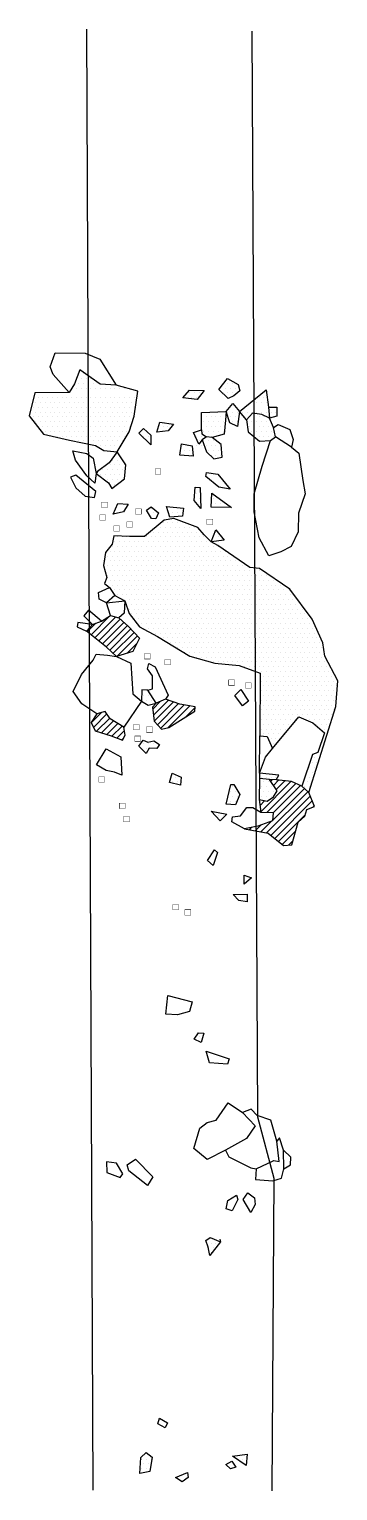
# Model space of a CAD drawing. Header units: metres. Extents: x 3.22 to 4.02, y -20.61 to -16.8.
import ezdxf

# ---------------------------------------------------------------- set-up
doc = ezdxf.new("R2010")
doc.units = ezdxf.units.M
doc.header["$LTSCALE"] = 25
doc.header["$MEASUREMENT"] = 0
doc.linetypes.add('STRICHPUNKTX2', pattern=[2, 1, -0.5, 0, -0.5])
doc.layers.get('0').update_dxf_attribs({"linetype": 'CONTINUOUS'})
for name, color, linetype in [('FEUER', 1, 'CONTINUOUS'), ('GRABUNGSGRENZE', 3, 'STRICHPUNKTX2'), ('STEINE', 4, 'CONTINUOUS'), ('STEINESCHRAFF', 4, 'CONTINUOUS')]:
    doc.layers.add(name, color=color, linetype=linetype)

# ---------------------------------------------------------------- blocks, each defined once
blk = doc.blocks.new('*X1')
at = {"color": 0}
for p, q in [((366.25, -1942.5), (366.25, -1942.5)), ((366.875, -1943.75), (366.875, -1943.75)), ((369.375, -1996.25), (369.375, -1996.25)), ((370.625, -1996.25), (370.625, -1996.25)), ((368.75, -1997.5), (368.75, -1997.5)), ((369.375, -1998.75), (369.375, -1998.75)), ((370, -1997.5), (370, -1997.5)), ((351.25, -2052.5), (351.25, -2052.5)), ((351.875, -2053.75), (351.875, -2053.75)), ((352.5, -2052.5), (352.5, -2052.5)), ((353.125, -2053.75), (353.125, -2053.75)), ((353.75, -2052.5), (353.75, -2052.5)), ((376.25, -2052.5), (376.25, -2052.5)), ((377.5, -2052.5), (377.5, -2052.5)), ((378.125, -2053.75), (378.125, -2053.75)), ((351.25, -2055), (351.25, -2055)), ((352.5, -2055), (352.5, -2055))]:
    blk.add_line(p, q, dxfattribs=at)
blk = doc.blocks.new('*X2')
at = {"color": 0}
for p, q in [((363.125, -1776.25), (363.125, -1776.25)), ((363.75, -1775), (363.75, -1775)), ((364.375, -1776.25), (364.375, -1776.25)), ((365, -1775), (365, -1775)), ((365.625, -1776.25), (365.625, -1776.25)), ((366.25, -1775), (366.25, -1775)), ((371.875, -1773.75), (371.875, -1773.75)), ((372.5, -1775), (372.5, -1775)), ((373.125, -1773.75), (373.125, -1773.75)), ((373.75, -1772.5), (373.75, -1772.5)), ((373.75, -1775), (373.75, -1775)), ((374.375, -1773.75), (374.375, -1773.75)), ((375, -1772.5), (375, -1772.5)), ((375, -1775), (375, -1775)), ((375.625, -1773.75), (375.625, -1773.75)), ((376.25, -1775), (376.25, -1775)), ((381.875, -1776.25), (381.875, -1776.25)), ((383.125, -1776.25), (383.125, -1776.25)), ((383.75, -1775), (383.75, -1775)), ((370, -1780), (370, -1780)), ((371.25, -1780), (371.25, -1780)), ((372.5, -1780), (372.5, -1780)), ((373.75, -1780), (373.75, -1780)), ((374.375, -1778.75), (374.375, -1778.75)), ((375, -1780), (375, -1780)), ((375.625, -1778.75), (375.625, -1778.75)), ((376.25, -1780), (376.25, -1780)), ((377.5, -1780), (377.5, -1780)), ((378.75, -1780), (378.75, -1780)), ((380, -1777.5), (380, -1777.5)), ((380, -1780), (380, -1780)), ((381.25, -1777.5), (381.25, -1777.5)), ((381.25, -1780), (381.25, -1780)), ((382.5, -1777.5), (382.5, -1777.5)), ((382.5, -1780), (382.5, -1780)), ((383.75, -1777.5), (383.75, -1777.5)), ((383.75, -1780), (383.75, -1780)), ((385, -1780), (385, -1780)), ((386.25, -1780), (386.25, -1780)), ((356.875, -1783.75), (356.875, -1783.75)), ((358.125, -1783.75), (358.125, -1783.75)), ((367.5, -1782.5), (367.5, -1782.5)), ((368.125, -1781.25), (368.125, -1781.25)), ((368.125, -1783.75), (368.125, -1783.75)), ((368.75, -1782.5), (368.75, -1782.5)), ((369.375, -1781.25), (369.375, -1781.25)), ((369.375, -1783.75), (369.375, -1783.75)), ((370, -1782.5), (370, -1782.5)), ((370.625, -1781.25), (370.625, -1781.25)), ((370.625, -1783.75), (370.625, -1783.75)), ((371.25, -1782.5), (371.25, -1782.5)), ((371.875, -1781.25), (371.875, -1781.25)), ((371.875, -1783.75), (371.875, -1783.75)), ((372.5, -1782.5), (372.5, -1782.5)), ((373.125, -1781.25), (373.125, -1781.25)), ((374.375, -1781.25), (374.375, -1781.25)), ((375, -1782.5), (375, -1782.5)), ((375.625, -1781.25), (375.625, -1781.25)), ((376.25, -1782.5), (376.25, -1782.5)), ((378.125, -1781.25), (378.125, -1781.25)), ((378.75, -1782.5), (378.75, -1782.5)), ((379.375, -1781.25), (379.375, -1781.25)), ((379.375, -1783.75), (379.375, -1783.75)), ((380, -1782.5), (380, -1782.5)), ((380.625, -1781.25), (380.625, -1781.25)), ((380.625, -1783.75), (380.625, -1783.75)), ((381.25, -1782.5), (381.25, -1782.5)), ((381.875, -1781.25), (381.875, -1781.25)), ((381.875, -1783.75), (381.875, -1783.75)), ((382.5, -1782.5), (382.5, -1782.5)), ((383.125, -1781.25), (383.125, -1781.25)), ((383.125, -1783.75), (383.125, -1783.75)), ((383.75, -1782.5), (383.75, -1782.5)), ((384.375, -1781.25), (384.375, -1781.25)), ((384.375, -1783.75), (384.375, -1783.75)), ((385.625, -1781.25), (385.625, -1781.25)), ((351.25, -1785), (351.25, -1785)), ((351.875, -1786.25), (351.875, -1786.25)), ((352.5, -1785), (352.5, -1785)), ((353.125, -1786.25), (353.125, -1786.25)), ((356.25, -1785), (356.25, -1785)), ((365.625, -1786.25), (365.625, -1786.25)), ((366.25, -1785), (366.25, -1785)), ((366.25, -1787.5), (366.25, -1787.5)), ((366.875, -1786.25), (366.875, -1786.25)), ((367.5, -1785), (367.5, -1785)), ((367.5, -1787.5), (367.5, -1787.5)), ((368.125, -1786.25), (368.125, -1786.25)), ((368.75, -1785), (368.75, -1785)), ((368.75, -1787.5), (368.75, -1787.5)), ((369.375, -1786.25), (369.375, -1786.25)), ((370, -1785), (370, -1785)), ((370, -1787.5), (370, -1787.5)), ((370.625, -1786.25), (370.625, -1786.25)), ((371.25, -1785), (371.25, -1785)), ((372.5, -1785), (372.5, -1785)), ((380, -1785), (380, -1785)), ((380.625, -1786.25), (380.625, -1786.25)), ((381.25, -1785), (381.25, -1785)), ((381.875, -1786.25), (381.875, -1786.25)), ((382.5, -1785), (382.5, -1785)), ((382.5, -1787.5), (382.5, -1787.5)), ((383.125, -1786.25), (383.125, -1786.25)), ((383.75, -1785), (383.75, -1785)), ((384.375, -1786.25), (384.375, -1786.25)), ((385, -1785), (385, -1785)), ((385.625, -1786.25), (385.625, -1786.25)), ((344.375, -1791.25), (344.375, -1791.25)), ((361.875, -1788.75), (361.875, -1788.75)), ((362.5, -1790), (362.5, -1790)), ((363.125, -1788.75), (363.125, -1788.75)), ((363.125, -1791.25), (363.125, -1791.25)), ((363.75, -1790), (363.75, -1790)), ((364.375, -1788.75), (364.375, -1788.75)), ((364.375, -1791.25), (364.375, -1791.25)), ((365.625, -1788.75), (365.625, -1788.75)), ((366.875, -1788.75), (366.875, -1788.75)), ((368.125, -1788.75), (368.125, -1788.75)), ((368.75, -1790), (368.75, -1790)), ((369.375, -1788.75), (369.375, -1788.75)), ((369.375, -1791.25), (369.375, -1791.25)), ((370, -1790), (370, -1790)), ((370.625, -1788.75), (370.625, -1788.75)), ((370.625, -1791.25), (370.625, -1791.25)), ((371.25, -1790), (371.25, -1790)), ((371.875, -1788.75), (371.875, -1788.75)), ((371.875, -1791.25), (371.875, -1791.25)), ((341.25, -1795), (341.25, -1795)), ((342.5, -1795), (342.5, -1795)), ((343.125, -1793.75), (343.125, -1793.75)), ((343.75, -1792.5), (343.75, -1792.5)), ((343.75, -1795), (343.75, -1795)), ((344.375, -1793.75), (344.375, -1793.75)), ((345, -1792.5), (345, -1792.5)), ((345, -1795), (345, -1795)), ((345.625, -1793.75), (345.625, -1793.75)), ((346.25, -1792.5), (346.25, -1792.5)), ((346.25, -1795), (346.25, -1795)), ((346.875, -1793.75), (346.875, -1793.75)), ((340.625, -1796.25), (340.625, -1796.25)), ((341.875, -1796.25), (341.875, -1796.25)), ((342.5, -1797.5), (342.5, -1797.5)), ((343.125, -1796.25), (343.125, -1796.25)), ((343.125, -1798.75), (343.125, -1798.75)), ((343.75, -1797.5), (343.75, -1797.5)), ((344.375, -1796.25), (344.375, -1796.25)), ((344.375, -1798.75), (344.375, -1798.75)), ((345, -1797.5), (345, -1797.5)), ((345.625, -1796.25), (345.625, -1796.25)), ((346.25, -1797.5), (346.25, -1797.5)), ((346.875, -1796.25), (346.875, -1796.25)), ((365.625, -1801.25), (365.625, -1801.25)), ((366.25, -1800), (366.25, -1800)), ((366.25, -1802.5), (366.25, -1802.5)), ((370, -1802.5), (370, -1802.5)), ((371.25, -1802.5), (371.25, -1802.5)), ((353.125, -1806.25), (353.125, -1806.25)), ((353.75, -1805), (353.75, -1805)), ((354.375, -1806.25), (354.375, -1806.25)), ((355.625, -1806.25), (355.625, -1806.25)), ((359.375, -1806.25), (359.375, -1806.25)), ((360.625, -1806.25), (360.625, -1806.25)), ((361.875, -1806.25), (361.875, -1806.25)), ((365.625, -1803.75), (365.625, -1803.75)), ((370.625, -1803.75), (370.625, -1803.75)), ((371.875, -1803.75), (371.875, -1803.75)), ((373.125, -1803.75), (373.125, -1803.75)), ((355, -1807.5), (355, -1807.5)), ((355, -1810), (355, -1810)), ((356.25, -1810), (356.25, -1810)), ((356.875, -1808.75), (356.875, -1808.75)), ((357.5, -1810), (357.5, -1810)), ((358.125, -1808.75), (358.125, -1808.75)), ((358.75, -1810), (358.75, -1810)), ((359.375, -1808.75), (359.375, -1808.75)), ((360, -1810), (360, -1810)), ((360.625, -1808.75), (360.625, -1808.75)), ((361.25, -1810), (361.25, -1810)), ((361.875, -1808.75), (361.875, -1808.75)), ((362.5, -1810), (362.5, -1810)), ((363.75, -1810), (363.75, -1810)), ((365, -1810), (365, -1810)), ((344.375, -1813.75), (344.375, -1813.75)), ((345, -1812.5), (345, -1812.5)), ((345.625, -1813.75), (345.625, -1813.75)), ((346.25, -1812.5), (346.25, -1812.5)), ((346.875, -1813.75), (346.875, -1813.75)), ((347.5, -1812.5), (347.5, -1812.5)), ((348.125, -1813.75), (348.125, -1813.75)), ((348.75, -1812.5), (348.75, -1812.5)), ((349.375, -1813.75), (349.375, -1813.75)), ((350, -1812.5), (350, -1812.5)), ((350.625, -1813.75), (350.625, -1813.75)), ((351.25, -1812.5), (351.25, -1812.5)), ((351.875, -1813.75), (351.875, -1813.75)), ((352.5, -1812.5), (352.5, -1812.5)), ((353.125, -1813.75), (353.125, -1813.75)), ((353.75, -1812.5), (353.75, -1812.5)), ((354.375, -1811.25), (354.375, -1811.25)), ((354.375, -1813.75), (354.375, -1813.75)), ((355, -1812.5), (355, -1812.5)), ((355.625, -1811.25), (355.625, -1811.25)), ((355.625, -1813.75), (355.625, -1813.75)), ((356.25, -1812.5), (356.25, -1812.5)), ((356.875, -1811.25), (356.875, -1811.25)), ((356.875, -1813.75), (356.875, -1813.75)), ((357.5, -1812.5), (357.5, -1812.5)), ((358.125, -1811.25), (358.125, -1811.25)), ((358.125, -1813.75), (358.125, -1813.75)), ((358.75, -1812.5), (358.75, -1812.5)), ((359.375, -1811.25), (359.375, -1811.25)), ((359.375, -1813.75), (359.375, -1813.75)), ((360, -1812.5), (360, -1812.5)), ((360.625, -1811.25), (360.625, -1811.25)), ((360.625, -1813.75), (360.625, -1813.75)), ((361.25, -1812.5), (361.25, -1812.5)), ((361.875, -1811.25), (361.875, -1811.25)), ((361.875, -1813.75), (361.875, -1813.75)), ((362.5, -1812.5), (362.5, -1812.5)), ((363.125, -1811.25), (363.125, -1811.25)), ((363.125, -1813.75), (363.125, -1813.75)), ((363.75, -1812.5), (363.75, -1812.5)), ((364.375, -1811.25), (364.375, -1811.25)), ((364.375, -1813.75), (364.375, -1813.75)), ((365, -1812.5), (365, -1812.5)), ((365.625, -1811.25), (365.625, -1811.25)), ((365.625, -1813.75), (365.625, -1813.75)), ((366.25, -1812.5), (366.25, -1812.5)), ((366.875, -1811.25), (366.875, -1811.25)), ((366.875, -1813.75), (366.875, -1813.75)), ((367.5, -1812.5), (367.5, -1812.5)), ((368.125, -1813.75), (368.125, -1813.75)), ((369.375, -1813.75), (369.375, -1813.75)), ((370, -1812.5), (370, -1812.5)), ((370.625, -1811.25), (370.625, -1811.25)), ((371.25, -1812.5), (371.25, -1812.5)), ((342.5, -1817.5), (342.5, -1817.5)), ((343.125, -1816.25), (343.125, -1816.25)), ((343.75, -1815), (343.75, -1815)), ((343.75, -1817.5), (343.75, -1817.5)), ((344.375, -1816.25), (344.375, -1816.25)), ((345, -1815), (345, -1815)), ((345, -1817.5), (345, -1817.5)), ((345.625, -1816.25), (345.625, -1816.25)), ((346.25, -1815), (346.25, -1815)), ((346.25, -1817.5), (346.25, -1817.5)), ((346.875, -1816.25), (346.875, -1816.25)), ((347.5, -1815), (347.5, -1815)), ((347.5, -1817.5), (347.5, -1817.5)), ((348.125, -1816.25), (348.125, -1816.25)), ((348.75, -1815), (348.75, -1815)), ((348.75, -1817.5), (348.75, -1817.5)), ((349.375, -1816.25), (349.375, -1816.25)), ((350, -1815), (350, -1815)), ((350, -1817.5), (350, -1817.5)), ((350.625, -1816.25), (350.625, -1816.25)), ((351.25, -1815), (351.25, -1815)), ((351.25, -1817.5), (351.25, -1817.5)), ((351.875, -1816.25), (351.875, -1816.25)), ((352.5, -1815), (352.5, -1815)), ((352.5, -1817.5), (352.5, -1817.5)), ((353.125, -1816.25), (353.125, -1816.25)), ((353.75, -1815), (353.75, -1815)), ((353.75, -1817.5), (353.75, -1817.5)), ((354.375, -1816.25), (354.375, -1816.25)), ((355, -1815), (355, -1815)), ((355, -1817.5), (355, -1817.5)), ((355.625, -1816.25), (355.625, -1816.25)), ((356.25, -1815), (356.25, -1815)), ((356.25, -1817.5), (356.25, -1817.5)), ((356.875, -1816.25), (356.875, -1816.25)), ((357.5, -1815), (357.5, -1815)), ((357.5, -1817.5), (357.5, -1817.5)), ((358.125, -1816.25), (358.125, -1816.25)), ((358.75, -1815), (358.75, -1815)), ((358.75, -1817.5), (358.75, -1817.5)), ((359.375, -1816.25), (359.375, -1816.25)), ((360, -1815), (360, -1815)), ((360, -1817.5), (360, -1817.5)), ((360.625, -1816.25), (360.625, -1816.25)), ((361.25, -1815), (361.25, -1815)), ((361.25, -1817.5), (361.25, -1817.5)), ((361.875, -1816.25), (361.875, -1816.25)), ((362.5, -1815), (362.5, -1815)), ((362.5, -1817.5), (362.5, -1817.5)), ((363.125, -1816.25), (363.125, -1816.25)), ((363.75, -1815), (363.75, -1815)), ((363.75, -1817.5), (363.75, -1817.5)), ((364.375, -1816.25), (364.375, -1816.25)), ((365, -1815), (365, -1815)), ((365, -1817.5), (365, -1817.5)), ((365.625, -1816.25), (365.625, -1816.25)), ((366.25, -1815), (366.25, -1815)), ((366.25, -1817.5), (366.25, -1817.5)), ((366.875, -1816.25), (366.875, -1816.25)), ((367.5, -1815), (367.5, -1815)), ((367.5, -1817.5), (367.5, -1817.5)), ((368.125, -1816.25), (368.125, -1816.25)), ((368.75, -1815), (368.75, -1815)), ((368.75, -1817.5), (368.75, -1817.5)), ((369.375, -1816.25), (369.375, -1816.25)), ((370, -1815), (370, -1815)), ((370, -1817.5), (370, -1817.5)), ((370.625, -1816.25), (370.625, -1816.25)), ((371.25, -1815), (371.25, -1815)), ((371.25, -1817.5), (371.25, -1817.5)), ((371.875, -1816.25), (371.875, -1816.25)), ((372.5, -1817.5), (372.5, -1817.5)), ((373.125, -1816.25), (373.125, -1816.25)), ((373.75, -1817.5), (373.75, -1817.5)), ((375, -1817.5), (375, -1817.5)), ((341.875, -1818.75), (341.875, -1818.75)), ((341.875, -1821.25), (341.875, -1821.25)), ((342.5, -1820), (342.5, -1820)), ((343.125, -1818.75), (343.125, -1818.75)), ((343.125, -1821.25), (343.125, -1821.25)), ((343.75, -1820), (343.75, -1820)), ((344.375, -1818.75), (344.375, -1818.75)), ((344.375, -1821.25), (344.375, -1821.25)), ((345, -1820), (345, -1820)), ((345.625, -1818.75), (345.625, -1818.75)), ((345.625, -1821.25), (345.625, -1821.25)), ((346.25, -1820), (346.25, -1820)), ((346.875, -1818.75), (346.875, -1818.75)), ((346.875, -1821.25), (346.875, -1821.25)), ((347.5, -1820), (347.5, -1820)), ((348.125, -1818.75), (348.125, -1818.75)), ((348.125, -1821.25), (348.125, -1821.25)), ((348.75, -1820), (348.75, -1820)), ((349.375, -1818.75), (349.375, -1818.75)), ((349.375, -1821.25), (349.375, -1821.25)), ((350, -1820), (350, -1820)), ((350.625, -1818.75), (350.625, -1818.75)), ((350.625, -1821.25), (350.625, -1821.25)), ((351.25, -1820), (351.25, -1820)), ((351.875, -1818.75), (351.875, -1818.75)), ((351.875, -1821.25), (351.875, -1821.25)), ((352.5, -1820), (352.5, -1820)), ((353.125, -1818.75), (353.125, -1818.75)), ((353.125, -1821.25), (353.125, -1821.25)), ((353.75, -1820), (353.75, -1820)), ((354.375, -1818.75), (354.375, -1818.75)), ((354.375, -1821.25), (354.375, -1821.25)), ((355, -1820), (355, -1820)), ((355.625, -1818.75), (355.625, -1818.75)), ((355.625, -1821.25), (355.625, -1821.25)), ((356.25, -1820), (356.25, -1820)), ((356.875, -1818.75), (356.875, -1818.75)), ((356.875, -1821.25), (356.875, -1821.25)), ((357.5, -1820), (357.5, -1820)), ((358.125, -1818.75), (358.125, -1818.75)), ((358.125, -1821.25), (358.125, -1821.25)), ((358.75, -1820), (358.75, -1820)), ((359.375, -1818.75), (359.375, -1818.75)), ((359.375, -1821.25), (359.375, -1821.25)), ((360, -1820), (360, -1820)), ((360.625, -1818.75), (360.625, -1818.75)), ((360.625, -1821.25), (360.625, -1821.25)), ((361.25, -1820), (361.25, -1820)), ((361.875, -1818.75), (361.875, -1818.75)), ((361.875, -1821.25), (361.875, -1821.25)), ((362.5, -1820), (362.5, -1820)), ((363.125, -1818.75), (363.125, -1818.75)), ((363.125, -1821.25), (363.125, -1821.25)), ((363.75, -1820), (363.75, -1820)), ((364.375, -1818.75), (364.375, -1818.75)), ((364.375, -1821.25), (364.375, -1821.25)), ((365, -1820), (365, -1820)), ((365.625, -1818.75), (365.625, -1818.75)), ((365.625, -1821.25), (365.625, -1821.25)), ((366.25, -1820), (366.25, -1820)), ((366.875, -1818.75), (366.875, -1818.75)), ((366.875, -1821.25), (366.875, -1821.25)), ((367.5, -1820), (367.5, -1820)), ((368.125, -1818.75), (368.125, -1818.75)), ((368.125, -1821.25), (368.125, -1821.25)), ((368.75, -1820), (368.75, -1820)), ((369.375, -1818.75), (369.375, -1818.75)), ((369.375, -1821.25), (369.375, -1821.25)), ((370, -1820), (370, -1820)), ((370.625, -1818.75), (370.625, -1818.75)), ((370.625, -1821.25), (370.625, -1821.25)), ((371.25, -1820), (371.25, -1820)), ((371.875, -1818.75), (371.875, -1818.75)), ((371.875, -1821.25), (371.875, -1821.25)), ((372.5, -1820), (372.5, -1820)), ((373.125, -1818.75), (373.125, -1818.75)), ((373.125, -1821.25), (373.125, -1821.25)), ((373.75, -1820), (373.75, -1820)), ((374.375, -1818.75), (374.375, -1818.75)), ((374.375, -1821.25), (374.375, -1821.25)), ((375, -1820), (375, -1820)), ((375.625, -1818.75), (375.625, -1818.75)), ((375.625, -1821.25), (375.625, -1821.25)), ((376.25, -1820), (376.25, -1820)), ((376.875, -1818.75), (376.875, -1818.75)), ((376.875, -1821.25), (376.875, -1821.25)), ((377.5, -1820), (377.5, -1820)), ((378.125, -1821.25), (378.125, -1821.25)), ((379.375, -1821.25), (379.375, -1821.25)), ((380.625, -1821.25), (380.625, -1821.25)), ((381.875, -1821.25), (381.875, -1821.25)), ((342.5, -1822.5), (342.5, -1822.5)), ((342.5, -1825), (342.5, -1825)), ((343.125, -1823.75), (343.125, -1823.75)), ((343.75, -1822.5), (343.75, -1822.5)), ((343.75, -1825), (343.75, -1825)), ((344.375, -1823.75), (344.375, -1823.75)), ((345, -1822.5), (345, -1822.5)), ((345, -1825), (345, -1825)), ((345.625, -1823.75), (345.625, -1823.75)), ((346.25, -1822.5), (346.25, -1822.5)), ((346.25, -1825), (346.25, -1825)), ((346.875, -1823.75), (346.875, -1823.75)), ((347.5, -1822.5), (347.5, -1822.5)), ((347.5, -1825), (347.5, -1825)), ((348.125, -1823.75), (348.125, -1823.75)), ((348.75, -1822.5), (348.75, -1822.5)), ((348.75, -1825), (348.75, -1825)), ((349.375, -1823.75), (349.375, -1823.75)), ((350, -1822.5), (350, -1822.5)), ((350, -1825), (350, -1825)), ((350.625, -1823.75), (350.625, -1823.75)), ((351.25, -1822.5), (351.25, -1822.5)), ((351.25, -1825), (351.25, -1825)), ((351.875, -1823.75), (351.875, -1823.75)), ((352.5, -1822.5), (352.5, -1822.5)), ((352.5, -1825), (352.5, -1825)), ((353.125, -1823.75), (353.125, -1823.75)), ((353.75, -1822.5), (353.75, -1822.5)), ((353.75, -1825), (353.75, -1825)), ((354.375, -1823.75), (354.375, -1823.75)), ((355, -1822.5), (355, -1822.5)), ((355, -1825), (355, -1825)), ((355.625, -1823.75), (355.625, -1823.75)), ((356.25, -1822.5), (356.25, -1822.5)), ((356.25, -1825), (356.25, -1825)), ((356.875, -1823.75), (356.875, -1823.75)), ((357.5, -1822.5), (357.5, -1822.5)), ((357.5, -1825), (357.5, -1825)), ((358.125, -1823.75), (358.125, -1823.75)), ((358.75, -1822.5), (358.75, -1822.5)), ((358.75, -1825), (358.75, -1825)), ((359.375, -1823.75), (359.375, -1823.75)), ((360, -1822.5), (360, -1822.5)), ((360, -1825), (360, -1825)), ((360.625, -1823.75), (360.625, -1823.75)), ((361.25, -1822.5), (361.25, -1822.5)), ((361.25, -1825), (361.25, -1825)), ((361.875, -1823.75), (361.875, -1823.75)), ((362.5, -1822.5), (362.5, -1822.5)), ((362.5, -1825), (362.5, -1825)), ((363.125, -1823.75), (363.125, -1823.75)), ((363.75, -1822.5), (363.75, -1822.5)), ((363.75, -1825), (363.75, -1825)), ((364.375, -1823.75), (364.375, -1823.75)), ((365, -1822.5), (365, -1822.5)), ((365, -1825), (365, -1825)), ((365.625, -1823.75), (365.625, -1823.75)), ((366.25, -1822.5), (366.25, -1822.5)), ((366.25, -1825), (366.25, -1825)), ((366.875, -1823.75), (366.875, -1823.75)), ((367.5, -1822.5), (367.5, -1822.5)), ((367.5, -1825), (367.5, -1825)), ((368.125, -1823.75), (368.125, -1823.75)), ((368.75, -1822.5), (368.75, -1822.5)), ((368.75, -1825), (368.75, -1825)), ((369.375, -1823.75), (369.375, -1823.75)), ((370, -1822.5), (370, -1822.5)), ((370, -1825), (370, -1825)), ((370.625, -1823.75), (370.625, -1823.75)), ((371.25, -1822.5), (371.25, -1822.5)), ((371.25, -1825), (371.25, -1825)), ((371.875, -1823.75), (371.875, -1823.75)), ((372.5, -1822.5), (372.5, -1822.5)), ((372.5, -1825), (372.5, -1825)), ((373.125, -1823.75), (373.125, -1823.75)), ((373.75, -1822.5), (373.75, -1822.5)), ((373.75, -1825), (373.75, -1825)), ((374.375, -1823.75), (374.375, -1823.75)), ((375, -1822.5), (375, -1822.5)), ((375, -1825), (375, -1825)), ((375.625, -1823.75), (375.625, -1823.75)), ((376.25, -1822.5), (376.25, -1822.5)), ((376.25, -1825), (376.25, -1825)), ((376.875, -1823.75), (376.875, -1823.75)), ((377.5, -1822.5), (377.5, -1822.5)), ((377.5, -1825), (377.5, -1825)), ((378.125, -1823.75), (378.125, -1823.75)), ((378.75, -1822.5), (378.75, -1822.5)), ((378.75, -1825), (378.75, -1825)), ((379.375, -1823.75), (379.375, -1823.75)), ((380, -1822.5), (380, -1822.5)), ((380, -1825), (380, -1825)), ((380.625, -1823.75), (380.625, -1823.75)), ((381.25, -1822.5), (381.25, -1822.5)), ((381.25, -1825), (381.25, -1825)), ((381.875, -1823.75), (381.875, -1823.75)), ((382.5, -1822.5), (382.5, -1822.5)), ((382.5, -1825), (382.5, -1825)), ((383.125, -1823.75), (383.125, -1823.75)), ((383.75, -1822.5), (383.75, -1822.5)), ((383.75, -1825), (383.75, -1825)), ((384.375, -1823.75), (384.375, -1823.75)), ((385, -1825), (385, -1825)), ((385.625, -1823.75), (385.625, -1823.75)), ((386.25, -1825), (386.25, -1825)), ((387.5, -1825), (387.5, -1825)), ((344.375, -1826.25), (344.375, -1826.25)), ((345, -1827.5), (345, -1827.5)), ((345.625, -1826.25), (345.625, -1826.25)), ((346.25, -1827.5), (346.25, -1827.5)), ((346.875, -1826.25), (346.875, -1826.25)), ((346.875, -1828.75), (346.875, -1828.75)), ((347.5, -1827.5), (347.5, -1827.5)), ((348.125, -1826.25), (348.125, -1826.25)), ((348.125, -1828.75), (348.125, -1828.75)), ((348.75, -1827.5), (348.75, -1827.5)), ((349.375, -1826.25), (349.375, -1826.25)), ((349.375, -1828.75), (349.375, -1828.75)), ((350, -1827.5), (350, -1827.5)), ((350.625, -1826.25), (350.625, -1826.25)), ((350.625, -1828.75), (350.625, -1828.75)), ((351.25, -1827.5), (351.25, -1827.5)), ((351.875, -1826.25), (351.875, -1826.25)), ((351.875, -1828.75), (351.875, -1828.75)), ((352.5, -1827.5), (352.5, -1827.5)), ((353.125, -1826.25), (353.125, -1826.25)), ((353.125, -1828.75), (353.125, -1828.75)), ((353.75, -1827.5), (353.75, -1827.5)), ((354.375, -1826.25), (354.375, -1826.25)), ((354.375, -1828.75), (354.375, -1828.75)), ((355, -1827.5), (355, -1827.5)), ((355.625, -1826.25), (355.625, -1826.25)), ((355.625, -1828.75), (355.625, -1828.75)), ((356.25, -1827.5), (356.25, -1827.5)), ((356.875, -1826.25), (356.875, -1826.25)), ((356.875, -1828.75), (356.875, -1828.75)), ((357.5, -1827.5), (357.5, -1827.5)), ((358.125, -1826.25), (358.125, -1826.25)), ((358.125, -1828.75), (358.125, -1828.75)), ((358.75, -1827.5), (358.75, -1827.5)), ((359.375, -1826.25), (359.375, -1826.25)), ((359.375, -1828.75), (359.375, -1828.75)), ((360, -1827.5), (360, -1827.5)), ((360.625, -1826.25), (360.625, -1826.25)), ((360.625, -1828.75), (360.625, -1828.75)), ((361.25, -1827.5), (361.25, -1827.5)), ((361.875, -1826.25), (361.875, -1826.25)), ((361.875, -1828.75), (361.875, -1828.75)), ((362.5, -1827.5), (362.5, -1827.5)), ((363.125, -1826.25), (363.125, -1826.25)), ((363.125, -1828.75), (363.125, -1828.75)), ((363.75, -1827.5), (363.75, -1827.5)), ((364.375, -1826.25), (364.375, -1826.25)), ((364.375, -1828.75), (364.375, -1828.75)), ((365, -1827.5), (365, -1827.5)), ((365.625, -1826.25), (365.625, -1826.25)), ((365.625, -1828.75), (365.625, -1828.75)), ((366.25, -1827.5), (366.25, -1827.5)), ((366.875, -1826.25), (366.875, -1826.25)), ((366.875, -1828.75), (366.875, -1828.75)), ((367.5, -1827.5), (367.5, -1827.5)), ((368.125, -1826.25), (368.125, -1826.25)), ((368.125, -1828.75), (368.125, -1828.75)), ((368.75, -1827.5), (368.75, -1827.5)), ((369.375, -1826.25), (369.375, -1826.25)), ((369.375, -1828.75), (369.375, -1828.75)), ((370, -1827.5), (370, -1827.5)), ((370.625, -1826.25), (370.625, -1826.25)), ((370.625, -1828.75), (370.625, -1828.75)), ((371.25, -1827.5), (371.25, -1827.5)), ((371.875, -1826.25), (371.875, -1826.25)), ((371.875, -1828.75), (371.875, -1828.75)), ((372.5, -1827.5), (372.5, -1827.5)), ((373.125, -1826.25), (373.125, -1826.25)), ((373.125, -1828.75), (373.125, -1828.75)), ((373.75, -1827.5), (373.75, -1827.5)), ((374.375, -1826.25), (374.375, -1826.25)), ((374.375, -1828.75), (374.375, -1828.75)), ((375, -1827.5), (375, -1827.5)), ((375.625, -1826.25), (375.625, -1826.25)), ((375.625, -1828.75), (375.625, -1828.75)), ((376.25, -1827.5), (376.25, -1827.5)), ((376.875, -1826.25), (376.875, -1826.25)), ((376.875, -1828.75), (376.875, -1828.75)), ((377.5, -1827.5), (377.5, -1827.5)), ((378.125, -1826.25), (378.125, -1826.25)), ((378.125, -1828.75), (378.125, -1828.75)), ((378.75, -1827.5), (378.75, -1827.5)), ((379.375, -1826.25), (379.375, -1826.25)), ((379.375, -1828.75), (379.375, -1828.75)), ((380, -1827.5), (380, -1827.5)), ((380.625, -1826.25), (380.625, -1826.25)), ((380.625, -1828.75), (380.625, -1828.75)), ((381.25, -1827.5), (381.25, -1827.5)), ((381.875, -1826.25), (381.875, -1826.25)), ((381.875, -1828.75), (381.875, -1828.75)), ((382.5, -1827.5), (382.5, -1827.5)), ((383.125, -1826.25), (383.125, -1826.25)), ((383.125, -1828.75), (383.125, -1828.75)), ((383.75, -1827.5), (383.75, -1827.5)), ((384.375, -1826.25), (384.375, -1826.25)), ((384.375, -1828.75), (384.375, -1828.75)), ((385, -1827.5), (385, -1827.5)), ((385.625, -1826.25), (385.625, -1826.25)), ((385.625, -1828.75), (385.625, -1828.75)), ((386.25, -1827.5), (386.25, -1827.5)), ((386.875, -1826.25), (386.875, -1826.25)), ((386.875, -1828.75), (386.875, -1828.75)), ((387.5, -1827.5), (387.5, -1827.5)), ((388.125, -1826.25), (388.125, -1826.25)), ((388.125, -1828.75), (388.125, -1828.75)), ((388.75, -1827.5), (388.75, -1827.5)), ((389.375, -1826.25), (389.375, -1826.25)), ((389.375, -1828.75), (389.375, -1828.75)), ((390, -1827.5), (390, -1827.5)), ((390.625, -1828.75), (390.625, -1828.75)), ((347.5, -1830), (347.5, -1830)), ((348.125, -1831.25), (348.125, -1831.25)), ((348.75, -1830), (348.75, -1830)), ((348.75, -1832.5), (348.75, -1832.5)), ((349.375, -1831.25), (349.375, -1831.25)), ((350, -1830), (350, -1830)), ((350, -1832.5), (350, -1832.5)), ((350.625, -1831.25), (350.625, -1831.25)), ((351.25, -1830), (351.25, -1830)), ((351.25, -1832.5), (351.25, -1832.5)), ((351.875, -1831.25), (351.875, -1831.25)), ((352.5, -1830), (352.5, -1830)), ((352.5, -1832.5), (352.5, -1832.5)), ((353.125, -1831.25), (353.125, -1831.25)), ((353.75, -1830), (353.75, -1830)), ((353.75, -1832.5), (353.75, -1832.5)), ((354.375, -1831.25), (354.375, -1831.25)), ((355, -1830), (355, -1830)), ((355, -1832.5), (355, -1832.5)), ((355.625, -1831.25), (355.625, -1831.25)), ((356.25, -1830), (356.25, -1830)), ((356.25, -1832.5), (356.25, -1832.5)), ((356.875, -1831.25), (356.875, -1831.25)), ((357.5, -1830), (357.5, -1830)), ((357.5, -1832.5), (357.5, -1832.5)), ((358.125, -1831.25), (358.125, -1831.25)), ((358.75, -1830), (358.75, -1830)), ((358.75, -1832.5), (358.75, -1832.5)), ((359.375, -1831.25), (359.375, -1831.25)), ((360, -1830), (360, -1830)), ((360, -1832.5), (360, -1832.5)), ((360.625, -1831.25), (360.625, -1831.25)), ((361.25, -1830), (361.25, -1830)), ((361.25, -1832.5), (361.25, -1832.5)), ((361.875, -1831.25), (361.875, -1831.25)), ((362.5, -1830), (362.5, -1830)), ((362.5, -1832.5), (362.5, -1832.5)), ((363.125, -1831.25), (363.125, -1831.25)), ((363.75, -1830), (363.75, -1830)), ((363.75, -1832.5), (363.75, -1832.5)), ((364.375, -1831.25), (364.375, -1831.25)), ((365, -1830), (365, -1830)), ((365, -1832.5), (365, -1832.5)), ((365.625, -1831.25), (365.625, -1831.25)), ((366.25, -1830), (366.25, -1830)), ((366.25, -1832.5), (366.25, -1832.5)), ((366.875, -1831.25), (366.875, -1831.25)), ((367.5, -1830), (367.5, -1830)), ((367.5, -1832.5), (367.5, -1832.5)), ((368.125, -1831.25), (368.125, -1831.25)), ((368.75, -1830), (368.75, -1830)), ((368.75, -1832.5), (368.75, -1832.5)), ((369.375, -1831.25), (369.375, -1831.25)), ((370, -1830), (370, -1830)), ((370, -1832.5), (370, -1832.5)), ((370.625, -1831.25), (370.625, -1831.25)), ((371.25, -1830), (371.25, -1830)), ((371.25, -1832.5), (371.25, -1832.5)), ((371.875, -1831.25), (371.875, -1831.25)), ((372.5, -1830), (372.5, -1830)), ((372.5, -1832.5), (372.5, -1832.5)), ((373.125, -1831.25), (373.125, -1831.25)), ((373.75, -1830), (373.75, -1830)), ((373.75, -1832.5), (373.75, -1832.5)), ((374.375, -1831.25), (374.375, -1831.25)), ((375, -1830), (375, -1830)), ((375, -1832.5), (375, -1832.5)), ((375.625, -1831.25), (375.625, -1831.25)), ((376.25, -1830), (376.25, -1830)), ((376.25, -1832.5), (376.25, -1832.5)), ((376.875, -1831.25), (376.875, -1831.25)), ((377.5, -1830), (377.5, -1830)), ((377.5, -1832.5), (377.5, -1832.5)), ((378.125, -1831.25), (378.125, -1831.25)), ((378.75, -1830), (378.75, -1830)), ((378.75, -1832.5), (378.75, -1832.5)), ((379.375, -1831.25), (379.375, -1831.25)), ((380, -1830), (380, -1830)), ((380, -1832.5), (380, -1832.5)), ((380.625, -1831.25), (380.625, -1831.25)), ((381.25, -1830), (381.25, -1830)), ((381.25, -1832.5), (381.25, -1832.5)), ((381.875, -1831.25), (381.875, -1831.25)), ((382.5, -1830), (382.5, -1830)), ((382.5, -1832.5), (382.5, -1832.5)), ((383.125, -1831.25), (383.125, -1831.25)), ((383.75, -1830), (383.75, -1830)), ((383.75, -1832.5), (383.75, -1832.5)), ((384.375, -1831.25), (384.375, -1831.25)), ((385, -1830), (385, -1830)), ((385, -1832.5), (385, -1832.5)), ((385.625, -1831.25), (385.625, -1831.25)), ((386.25, -1830), (386.25, -1830)), ((386.25, -1832.5), (386.25, -1832.5)), ((386.875, -1831.25), (386.875, -1831.25)), ((387.5, -1830), (387.5, -1830)), ((387.5, -1832.5), (387.5, -1832.5)), ((388.125, -1831.25), (388.125, -1831.25)), ((388.75, -1830), (388.75, -1830)), ((388.75, -1832.5), (388.75, -1832.5)), ((389.375, -1831.25), (389.375, -1831.25)), ((390, -1830), (390, -1830)), ((390, -1832.5), (390, -1832.5)), ((390.625, -1831.25), (390.625, -1831.25)), ((391.25, -1830), (391.25, -1830)), ((391.25, -1832.5), (391.25, -1832.5)), ((391.875, -1831.25), (391.875, -1831.25)), ((392.5, -1830), (392.5, -1830)), ((392.5, -1832.5), (392.5, -1832.5)), ((393.125, -1831.25), (393.125, -1831.25)), ((393.75, -1832.5), (393.75, -1832.5)), ((349.375, -1833.75), (349.375, -1833.75)), ((350.625, -1833.75), (350.625, -1833.75)), ((351.25, -1835), (351.25, -1835)), ((351.875, -1833.75), (351.875, -1833.75)), ((351.875, -1836.25), (351.875, -1836.25)), ((352.5, -1835), (352.5, -1835)), ((353.125, -1833.75), (353.125, -1833.75)), ((353.125, -1836.25), (353.125, -1836.25)), ((353.75, -1835), (353.75, -1835)), ((354.375, -1833.75), (354.375, -1833.75)), ((354.375, -1836.25), (354.375, -1836.25)), ((355, -1835), (355, -1835)), ((355.625, -1833.75), (355.625, -1833.75)), ((355.625, -1836.25), (355.625, -1836.25)), ((356.25, -1835), (356.25, -1835)), ((356.875, -1833.75), (356.875, -1833.75)), ((356.875, -1836.25), (356.875, -1836.25)), ((357.5, -1835), (357.5, -1835)), ((358.125, -1833.75), (358.125, -1833.75)), ((358.125, -1836.25), (358.125, -1836.25)), ((358.75, -1835), (358.75, -1835)), ((359.375, -1833.75), (359.375, -1833.75)), ((359.375, -1836.25), (359.375, -1836.25)), ((360, -1835), (360, -1835)), ((360.625, -1833.75), (360.625, -1833.75)), ((360.625, -1836.25), (360.625, -1836.25)), ((361.25, -1835), (361.25, -1835)), ((361.875, -1833.75), (361.875, -1833.75)), ((361.875, -1836.25), (361.875, -1836.25)), ((362.5, -1835), (362.5, -1835)), ((363.125, -1833.75), (363.125, -1833.75)), ((363.125, -1836.25), (363.125, -1836.25)), ((363.75, -1835), (363.75, -1835)), ((364.375, -1833.75), (364.375, -1833.75)), ((364.375, -1836.25), (364.375, -1836.25)), ((365, -1835), (365, -1835)), ((365.625, -1833.75), (365.625, -1833.75)), ((365.625, -1836.25), (365.625, -1836.25)), ((366.25, -1835), (366.25, -1835)), ((366.875, -1833.75), (366.875, -1833.75)), ((366.875, -1836.25), (366.875, -1836.25)), ((367.5, -1835), (367.5, -1835)), ((368.125, -1833.75), (368.125, -1833.75)), ((368.125, -1836.25), (368.125, -1836.25)), ((368.75, -1835), (368.75, -1835)), ((369.375, -1833.75), (369.375, -1833.75)), ((369.375, -1836.25), (369.375, -1836.25)), ((370, -1835), (370, -1835)), ((370.625, -1833.75), (370.625, -1833.75)), ((370.625, -1836.25), (370.625, -1836.25)), ((371.25, -1835), (371.25, -1835)), ((371.875, -1833.75), (371.875, -1833.75)), ((371.875, -1836.25), (371.875, -1836.25)), ((372.5, -1835), (372.5, -1835)), ((373.125, -1833.75), (373.125, -1833.75)), ((373.125, -1836.25), (373.125, -1836.25)), ((373.75, -1835), (373.75, -1835)), ((374.375, -1833.75), (374.375, -1833.75)), ((374.375, -1836.25), (374.375, -1836.25)), ((375, -1835), (375, -1835)), ((375.625, -1833.75), (375.625, -1833.75)), ((375.625, -1836.25), (375.625, -1836.25)), ((376.25, -1835), (376.25, -1835)), ((376.875, -1833.75), (376.875, -1833.75)), ((376.875, -1836.25), (376.875, -1836.25)), ((377.5, -1835), (377.5, -1835)), ((378.125, -1833.75), (378.125, -1833.75)), ((378.125, -1836.25), (378.125, -1836.25)), ((378.75, -1835), (378.75, -1835)), ((379.375, -1833.75), (379.375, -1833.75)), ((379.375, -1836.25), (379.375, -1836.25)), ((380, -1835), (380, -1835)), ((380.625, -1833.75), (380.625, -1833.75)), ((380.625, -1836.25), (380.625, -1836.25)), ((381.25, -1835), (381.25, -1835)), ((381.875, -1833.75), (381.875, -1833.75)), ((381.875, -1836.25), (381.875, -1836.25)), ((382.5, -1835), (382.5, -1835)), ((383.125, -1833.75), (383.125, -1833.75)), ((383.125, -1836.25), (383.125, -1836.25)), ((383.75, -1835), (383.75, -1835)), ((384.375, -1833.75), (384.375, -1833.75)), ((384.375, -1836.25), (384.375, -1836.25)), ((385, -1835), (385, -1835)), ((385.625, -1833.75), (385.625, -1833.75)), ((385.625, -1836.25), (385.625, -1836.25)), ((386.25, -1835), (386.25, -1835)), ((386.875, -1833.75), (386.875, -1833.75)), ((386.875, -1836.25), (386.875, -1836.25)), ((387.5, -1835), (387.5, -1835)), ((388.125, -1833.75), (388.125, -1833.75)), ((388.125, -1836.25), (388.125, -1836.25)), ((388.75, -1835), (388.75, -1835)), ((389.375, -1833.75), (389.375, -1833.75)), ((389.375, -1836.25), (389.375, -1836.25)), ((390, -1835), (390, -1835)), ((390.625, -1833.75), (390.625, -1833.75)), ((390.625, -1836.25), (390.625, -1836.25)), ((391.25, -1835), (391.25, -1835)), ((391.875, -1833.75), (391.875, -1833.75)), ((391.875, -1836.25), (391.875, -1836.25)), ((392.5, -1835), (392.5, -1835)), ((393.125, -1833.75), (393.125, -1833.75)), ((393.125, -1836.25), (393.125, -1836.25)), ((393.75, -1835), (393.75, -1835)), ((394.375, -1833.75), (394.375, -1833.75)), ((394.375, -1836.25), (394.375, -1836.25)), ((395, -1835), (395, -1835)), ((395.625, -1836.25), (395.625, -1836.25)), ((353.75, -1837.5), (353.75, -1837.5)), ((355, -1837.5), (355, -1837.5)), ((356.25, -1837.5), (356.25, -1837.5)), ((356.875, -1838.75), (356.875, -1838.75)), ((357.5, -1837.5), (357.5, -1837.5)), ((358.125, -1838.75), (358.125, -1838.75)), ((358.75, -1837.5), (358.75, -1837.5)), ((358.75, -1840), (358.75, -1840)), ((359.375, -1838.75), (359.375, -1838.75)), ((360, -1837.5), (360, -1837.5)), ((360, -1840), (360, -1840)), ((360.625, -1838.75), (360.625, -1838.75)), ((361.25, -1837.5), (361.25, -1837.5)), ((361.25, -1840), (361.25, -1840)), ((361.875, -1838.75), (361.875, -1838.75)), ((362.5, -1837.5), (362.5, -1837.5)), ((362.5, -1840), (362.5, -1840)), ((363.125, -1838.75), (363.125, -1838.75)), ((363.75, -1837.5), (363.75, -1837.5)), ((363.75, -1840), (363.75, -1840)), ((364.375, -1838.75), (364.375, -1838.75)), ((365, -1837.5), (365, -1837.5)), ((365, -1840), (365, -1840)), ((365.625, -1838.75), (365.625, -1838.75)), ((366.25, -1837.5), (366.25, -1837.5)), ((366.25, -1840), (366.25, -1840)), ((366.875, -1838.75), (366.875, -1838.75)), ((367.5, -1837.5), (367.5, -1837.5)), ((367.5, -1840), (367.5, -1840)), ((368.125, -1838.75), (368.125, -1838.75)), ((368.75, -1837.5), (368.75, -1837.5)), ((368.75, -1840), (368.75, -1840)), ((369.375, -1838.75), (369.375, -1838.75)), ((370, -1837.5), (370, -1837.5)), ((370, -1840), (370, -1840)), ((370.625, -1838.75), (370.625, -1838.75)), ((371.25, -1837.5), (371.25, -1837.5)), ((371.25, -1840), (371.25, -1840)), ((371.875, -1838.75), (371.875, -1838.75)), ((372.5, -1837.5), (372.5, -1837.5)), ((372.5, -1840), (372.5, -1840)), ((373.125, -1838.75), (373.125, -1838.75)), ((373.75, -1837.5), (373.75, -1837.5)), ((373.75, -1840), (373.75, -1840)), ((374.375, -1838.75), (374.375, -1838.75)), ((375, -1837.5), (375, -1837.5)), ((375, -1840), (375, -1840)), ((375.625, -1838.75), (375.625, -1838.75)), ((376.25, -1837.5), (376.25, -1837.5)), ((376.25, -1840), (376.25, -1840)), ((376.875, -1838.75), (376.875, -1838.75)), ((377.5, -1837.5), (377.5, -1837.5)), ((377.5, -1840), (377.5, -1840)), ((378.125, -1838.75), (378.125, -1838.75)), ((378.75, -1837.5), (378.75, -1837.5)), ((378.75, -1840), (378.75, -1840)), ((379.375, -1838.75), (379.375, -1838.75)), ((380, -1837.5), (380, -1837.5)), ((380, -1840), (380, -1840)), ((380.625, -1838.75), (380.625, -1838.75)), ((381.25, -1837.5), (381.25, -1837.5)), ((381.25, -1840), (381.25, -1840)), ((381.875, -1838.75), (381.875, -1838.75)), ((382.5, -1837.5), (382.5, -1837.5)), ((382.5, -1840), (382.5, -1840)), ((383.125, -1838.75), (383.125, -1838.75)), ((383.75, -1837.5), (383.75, -1837.5)), ((383.75, -1840), (383.75, -1840)), ((384.375, -1838.75), (384.375, -1838.75)), ((385, -1837.5), (385, -1837.5)), ((385, -1840), (385, -1840)), ((385.625, -1838.75), (385.625, -1838.75)), ((386.25, -1837.5), (386.25, -1837.5)), ((386.25, -1840), (386.25, -1840)), ((386.875, -1838.75), (386.875, -1838.75)), ((387.5, -1837.5), (387.5, -1837.5)), ((387.5, -1840), (387.5, -1840)), ((388.125, -1838.75), (388.125, -1838.75)), ((388.75, -1837.5), (388.75, -1837.5)), ((388.75, -1840), (388.75, -1840)), ((389.375, -1838.75), (389.375, -1838.75)), ((390, -1837.5), (390, -1837.5)), ((390, -1840), (390, -1840)), ((390.625, -1838.75), (390.625, -1838.75)), ((391.25, -1837.5), (391.25, -1837.5)), ((391.25, -1840), (391.25, -1840)), ((391.875, -1838.75), (391.875, -1838.75)), ((392.5, -1837.5), (392.5, -1837.5)), ((392.5, -1840), (392.5, -1840)), ((393.125, -1838.75), (393.125, -1838.75)), ((393.75, -1837.5), (393.75, -1837.5)), ((393.75, -1840), (393.75, -1840)), ((394.375, -1838.75), (394.375, -1838.75)), ((395, -1837.5), (395, -1837.5)), ((395, -1840), (395, -1840)), ((395.625, -1838.75), (395.625, -1838.75)), ((396.25, -1837.5), (396.25, -1837.5)), ((396.25, -1840), (396.25, -1840)), ((396.875, -1838.75), (396.875, -1838.75)), ((397.5, -1840), (397.5, -1840)), ((360.625, -1841.25), (360.625, -1841.25)), ((361.875, -1841.25), (361.875, -1841.25)), ((362.5, -1842.5), (362.5, -1842.5)), ((363.125, -1841.25), (363.125, -1841.25)), ((363.75, -1842.5), (363.75, -1842.5)), ((364.375, -1841.25), (364.375, -1841.25)), ((365, -1842.5), (365, -1842.5)), ((365.625, -1841.25), (365.625, -1841.25)), ((365.625, -1843.75), (365.625, -1843.75)), ((366.25, -1842.5), (366.25, -1842.5)), ((366.875, -1841.25), (366.875, -1841.25)), ((366.875, -1843.75), (366.875, -1843.75)), ((367.5, -1842.5), (367.5, -1842.5)), ((368.125, -1841.25), (368.125, -1841.25)), ((368.125, -1843.75), (368.125, -1843.75)), ((368.75, -1842.5), (368.75, -1842.5)), ((369.375, -1841.25), (369.375, -1841.25)), ((369.375, -1843.75), (369.375, -1843.75)), ((370, -1842.5), (370, -1842.5)), ((370.625, -1841.25), (370.625, -1841.25)), ((370.625, -1843.75), (370.625, -1843.75)), ((371.25, -1842.5), (371.25, -1842.5)), ((371.875, -1841.25), (371.875, -1841.25)), ((371.875, -1843.75), (371.875, -1843.75)), ((372.5, -1842.5), (372.5, -1842.5)), ((373.125, -1841.25), (373.125, -1841.25)), ((373.125, -1843.75), (373.125, -1843.75)), ((373.75, -1842.5), (373.75, -1842.5)), ((374.375, -1841.25), (374.375, -1841.25)), ((374.375, -1843.75), (374.375, -1843.75)), ((375, -1842.5), (375, -1842.5)), ((375.625, -1841.25), (375.625, -1841.25)), ((375.625, -1843.75), (375.625, -1843.75)), ((376.25, -1842.5), (376.25, -1842.5)), ((376.875, -1841.25), (376.875, -1841.25)), ((376.875, -1843.75), (376.875, -1843.75)), ((377.5, -1842.5), (377.5, -1842.5)), ((378.125, -1841.25), (378.125, -1841.25)), ((378.125, -1843.75), (378.125, -1843.75)), ((378.75, -1842.5), (378.75, -1842.5)), ((379.375, -1841.25), (379.375, -1841.25)), ((379.375, -1843.75), (379.375, -1843.75)), ((380, -1842.5), (380, -1842.5)), ((380.625, -1841.25), (380.625, -1841.25)), ((380.625, -1843.75), (380.625, -1843.75)), ((381.25, -1842.5), (381.25, -1842.5)), ((381.875, -1841.25), (381.875, -1841.25)), ((381.875, -1843.75), (381.875, -1843.75)), ((382.5, -1842.5), (382.5, -1842.5)), ((383.125, -1841.25), (383.125, -1841.25)), ((383.125, -1843.75), (383.125, -1843.75)), ((383.75, -1842.5), (383.75, -1842.5)), ((384.375, -1841.25), (384.375, -1841.25)), ((384.375, -1843.75), (384.375, -1843.75)), ((385, -1842.5), (385, -1842.5)), ((385.625, -1841.25), (385.625, -1841.25)), ((385.625, -1843.75), (385.625, -1843.75)), ((386.25, -1842.5), (386.25, -1842.5)), ((386.875, -1841.25), (386.875, -1841.25)), ((386.875, -1843.75), (386.875, -1843.75)), ((387.5, -1842.5), (387.5, -1842.5)), ((388.125, -1841.25), (388.125, -1841.25)), ((388.125, -1843.75), (388.125, -1843.75)), ((388.75, -1842.5), (388.75, -1842.5)), ((389.375, -1841.25), (389.375, -1841.25)), ((389.375, -1843.75), (389.375, -1843.75)), ((390, -1842.5), (390, -1842.5)), ((390.625, -1841.25), (390.625, -1841.25)), ((390.625, -1843.75), (390.625, -1843.75)), ((391.25, -1842.5), (391.25, -1842.5)), ((391.875, -1841.25), (391.875, -1841.25)), ((391.875, -1843.75), (391.875, -1843.75)), ((392.5, -1842.5), (392.5, -1842.5)), ((393.125, -1841.25), (393.125, -1841.25)), ((393.125, -1843.75), (393.125, -1843.75)), ((393.75, -1842.5), (393.75, -1842.5)), ((394.375, -1841.25), (394.375, -1841.25)), ((394.375, -1843.75), (394.375, -1843.75)), ((395, -1842.5), (395, -1842.5)), ((395.625, -1841.25), (395.625, -1841.25)), ((395.625, -1843.75), (395.625, -1843.75)), ((396.25, -1842.5), (396.25, -1842.5)), ((396.875, -1841.25), (396.875, -1841.25)), ((396.875, -1843.75), (396.875, -1843.75)), ((397.5, -1842.5), (397.5, -1842.5)), ((398.125, -1841.25), (398.125, -1841.25)), ((398.125, -1843.75), (398.125, -1843.75)), ((398.75, -1842.5), (398.75, -1842.5)), ((370, -1845), (370, -1845)), ((371.25, -1845), (371.25, -1845)), ((372.5, -1845), (372.5, -1845)), ((373.75, -1845), (373.75, -1845)), ((375, -1845), (375, -1845)), ((376.25, -1845), (376.25, -1845)), ((377.5, -1845), (377.5, -1845)), ((378.125, -1846.25), (378.125, -1846.25)), ((378.75, -1845), (378.75, -1845)), ((379.375, -1846.25), (379.375, -1846.25)), ((380, -1845), (380, -1845)), ((380.625, -1846.25), (380.625, -1846.25)), ((381.25, -1845), (381.25, -1845)), ((381.25, -1847.5), (381.25, -1847.5)), ((381.875, -1846.25), (381.875, -1846.25)), ((382.5, -1845), (382.5, -1845)), ((382.5, -1847.5), (382.5, -1847.5)), ((383.125, -1846.25), (383.125, -1846.25)), ((383.75, -1845), (383.75, -1845)), ((383.75, -1847.5), (383.75, -1847.5)), ((384.375, -1846.25), (384.375, -1846.25)), ((385, -1845), (385, -1845)), ((385, -1847.5), (385, -1847.5)), ((385.625, -1846.25), (385.625, -1846.25)), ((386.25, -1845), (386.25, -1845)), ((386.25, -1847.5), (386.25, -1847.5)), ((386.875, -1846.25), (386.875, -1846.25)), ((387.5, -1845), (387.5, -1845)), ((387.5, -1847.5), (387.5, -1847.5)), ((388.125, -1846.25), (388.125, -1846.25)), ((388.75, -1845), (388.75, -1845)), ((388.75, -1847.5), (388.75, -1847.5)), ((389.375, -1846.25), (389.375, -1846.25)), ((390, -1845), (390, -1845)), ((390, -1847.5), (390, -1847.5)), ((390.625, -1846.25), (390.625, -1846.25)), ((391.25, -1845), (391.25, -1845)), ((391.25, -1847.5), (391.25, -1847.5)), ((391.875, -1846.25), (391.875, -1846.25)), ((392.5, -1845), (392.5, -1845)), ((392.5, -1847.5), (392.5, -1847.5)), ((393.125, -1846.25), (393.125, -1846.25)), ((393.75, -1845), (393.75, -1845)), ((393.75, -1847.5), (393.75, -1847.5)), ((394.375, -1846.25), (394.375, -1846.25)), ((395, -1845), (395, -1845)), ((395, -1847.5), (395, -1847.5)), ((395.625, -1846.25), (395.625, -1846.25)), ((396.25, -1845), (396.25, -1845)), ((396.25, -1847.5), (396.25, -1847.5)), ((396.875, -1846.25), (396.875, -1846.25)), ((397.5, -1845), (397.5, -1845)), ((397.5, -1847.5), (397.5, -1847.5)), ((398.125, -1846.25), (398.125, -1846.25)), ((398.75, -1845), (398.75, -1845)), ((398.75, -1847.5), (398.75, -1847.5)), ((399.375, -1846.25), (399.375, -1846.25)), ((400, -1847.5), (400, -1847.5)), ((382.5, -1850), (382.5, -1850)), ((383.125, -1848.75), (383.125, -1848.75)), ((383.125, -1851.25), (383.125, -1851.25)), ((383.75, -1850), (383.75, -1850)), ((384.375, -1848.75), (384.375, -1848.75)), ((384.375, -1851.25), (384.375, -1851.25)), ((385, -1850), (385, -1850)), ((385.625, -1848.75), (385.625, -1848.75)), ((385.625, -1851.25), (385.625, -1851.25)), ((386.25, -1850), (386.25, -1850)), ((386.875, -1848.75), (386.875, -1848.75)), ((386.875, -1851.25), (386.875, -1851.25)), ((387.5, -1850), (387.5, -1850)), ((388.125, -1848.75), (388.125, -1848.75)), ((388.125, -1851.25), (388.125, -1851.25)), ((388.75, -1850), (388.75, -1850)), ((389.375, -1848.75), (389.375, -1848.75)), ((389.375, -1851.25), (389.375, -1851.25)), ((390, -1850), (390, -1850)), ((390.625, -1848.75), (390.625, -1848.75)), ((390.625, -1851.25), (390.625, -1851.25)), ((391.25, -1850), (391.25, -1850)), ((391.875, -1848.75), (391.875, -1848.75)), ((391.875, -1851.25), (391.875, -1851.25)), ((392.5, -1850), (392.5, -1850)), ((393.125, -1848.75), (393.125, -1848.75)), ((393.125, -1851.25), (393.125, -1851.25)), ((393.75, -1850), (393.75, -1850)), ((394.375, -1848.75), (394.375, -1848.75)), ((394.375, -1851.25), (394.375, -1851.25)), ((395, -1850), (395, -1850)), ((395.625, -1848.75), (395.625, -1848.75)), ((395.625, -1851.25), (395.625, -1851.25)), ((396.25, -1850), (396.25, -1850)), ((396.875, -1848.75), (396.875, -1848.75)), ((396.875, -1851.25), (396.875, -1851.25)), ((397.5, -1850), (397.5, -1850)), ((398.125, -1848.75), (398.125, -1848.75)), ((398.125, -1851.25), (398.125, -1851.25)), ((398.75, -1850), (398.75, -1850)), ((399.375, -1848.75), (399.375, -1848.75)), ((399.375, -1851.25), (399.375, -1851.25)), ((400, -1850), (400, -1850)), ((400.625, -1848.75), (400.625, -1848.75)), ((400.625, -1851.25), (400.625, -1851.25)), ((401.25, -1850), (401.25, -1850)), ((401.875, -1851.25), (401.875, -1851.25)), ((351.875, -1853.75), (351.875, -1853.75)), ((352.5, -1852.5), (352.5, -1852.5)), ((352.5, -1855), (352.5, -1855)), ((353.125, -1853.75), (353.125, -1853.75)), ((353.75, -1855), (353.75, -1855)), ((382.5, -1852.5), (382.5, -1852.5)), ((382.5, -1855), (382.5, -1855)), ((383.125, -1853.75), (383.125, -1853.75)), ((383.75, -1852.5), (383.75, -1852.5)), ((383.75, -1855), (383.75, -1855)), ((384.375, -1853.75), (384.375, -1853.75)), ((385, -1852.5), (385, -1852.5)), ((385, -1855), (385, -1855)), ((385.625, -1853.75), (385.625, -1853.75)), ((386.25, -1852.5), (386.25, -1852.5)), ((386.25, -1855), (386.25, -1855)), ((386.875, -1853.75), (386.875, -1853.75)), ((387.5, -1852.5), (387.5, -1852.5)), ((387.5, -1855), (387.5, -1855)), ((388.125, -1853.75), (388.125, -1853.75)), ((388.75, -1852.5), (388.75, -1852.5)), ((388.75, -1855), (388.75, -1855)), ((389.375, -1853.75), (389.375, -1853.75)), ((390, -1852.5), (390, -1852.5)), ((390, -1855), (390, -1855)), ((390.625, -1853.75), (390.625, -1853.75)), ((391.25, -1852.5), (391.25, -1852.5)), ((391.25, -1855), (391.25, -1855)), ((391.875, -1853.75), (391.875, -1853.75)), ((392.5, -1852.5), (392.5, -1852.5)), ((392.5, -1855), (392.5, -1855)), ((393.125, -1853.75), (393.125, -1853.75)), ((393.75, -1852.5), (393.75, -1852.5)), ((393.75, -1855), (393.75, -1855)), ((394.375, -1853.75), (394.375, -1853.75)), ((395, -1852.5), (395, -1852.5)), ((395, -1855), (395, -1855)), ((395.625, -1853.75), (395.625, -1853.75)), ((396.25, -1852.5), (396.25, -1852.5)), ((396.25, -1855), (396.25, -1855)), ((396.875, -1853.75), (396.875, -1853.75)), ((397.5, -1852.5), (397.5, -1852.5)), ((397.5, -1855), (397.5, -1855)), ((398.125, -1853.75), (398.125, -1853.75)), ((398.75, -1852.5), (398.75, -1852.5)), ((398.75, -1855), (398.75, -1855)), ((399.375, -1853.75), (399.375, -1853.75)), ((400, -1852.5), (400, -1852.5)), ((400, -1855), (400, -1855)), ((400.625, -1853.75), (400.625, -1853.75)), ((401.25, -1852.5), (401.25, -1852.5)), ((401.25, -1855), (401.25, -1855)), ((401.875, -1853.75), (401.875, -1853.75)), ((382.5, -1857.5), (382.5, -1857.5)), ((383.125, -1856.25), (383.125, -1856.25)), ((383.125, -1858.75), (383.125, -1858.75)), ((383.75, -1857.5), (383.75, -1857.5)), ((384.375, -1856.25), (384.375, -1856.25)), ((384.375, -1858.75), (384.375, -1858.75)), ((385, -1857.5), (385, -1857.5)), ((385.625, -1856.25), (385.625, -1856.25)), ((385.625, -1858.75), (385.625, -1858.75)), ((386.25, -1857.5), (386.25, -1857.5)), ((386.875, -1856.25), (386.875, -1856.25)), ((386.875, -1858.75), (386.875, -1858.75)), ((387.5, -1857.5), (387.5, -1857.5)), ((388.125, -1856.25), (388.125, -1856.25)), ((388.125, -1858.75), (388.125, -1858.75)), ((388.75, -1857.5), (388.75, -1857.5)), ((389.375, -1856.25), (389.375, -1856.25)), ((389.375, -1858.75), (389.375, -1858.75)), ((390, -1857.5), (390, -1857.5)), ((390.625, -1856.25), (390.625, -1856.25)), ((390.625, -1858.75), (390.625, -1858.75)), ((391.25, -1857.5), (391.25, -1857.5)), ((391.875, -1856.25), (391.875, -1856.25)), ((391.875, -1858.75), (391.875, -1858.75)), ((392.5, -1857.5), (392.5, -1857.5)), ((393.125, -1856.25), (393.125, -1856.25)), ((393.125, -1858.75), (393.125, -1858.75)), ((393.75, -1857.5), (393.75, -1857.5)), ((394.375, -1856.25), (394.375, -1856.25)), ((394.375, -1858.75), (394.375, -1858.75)), ((395, -1857.5), (395, -1857.5)), ((395.625, -1856.25), (395.625, -1856.25)), ((395.625, -1858.75), (395.625, -1858.75)), ((396.25, -1857.5), (396.25, -1857.5)), ((396.875, -1856.25), (396.875, -1856.25)), ((396.875, -1858.75), (396.875, -1858.75)), ((397.5, -1857.5), (397.5, -1857.5)), ((398.125, -1856.25), (398.125, -1856.25)), ((398.125, -1858.75), (398.125, -1858.75)), ((398.75, -1857.5), (398.75, -1857.5)), ((399.375, -1856.25), (399.375, -1856.25)), ((399.375, -1858.75), (399.375, -1858.75)), ((400, -1857.5), (400, -1857.5)), ((400.625, -1856.25), (400.625, -1856.25)), ((400.625, -1858.75), (400.625, -1858.75)), ((401.25, -1857.5), (401.25, -1857.5)), ((382.5, -1860), (382.5, -1860)), ((382.5, -1862.5), (382.5, -1862.5)), ((383.125, -1861.25), (383.125, -1861.25)), ((383.75, -1860), (383.75, -1860)), ((383.75, -1862.5), (383.75, -1862.5)), ((384.375, -1861.25), (384.375, -1861.25)), ((385, -1860), (385, -1860)), ((385, -1862.5), (385, -1862.5)), ((385.625, -1861.25), (385.625, -1861.25)), ((386.25, -1860), (386.25, -1860)), ((386.25, -1862.5), (386.25, -1862.5)), ((386.875, -1861.25), (386.875, -1861.25)), ((387.5, -1860), (387.5, -1860)), ((387.5, -1862.5), (387.5, -1862.5)), ((388.125, -1861.25), (388.125, -1861.25)), ((388.75, -1860), (388.75, -1860)), ((388.75, -1862.5), (388.75, -1862.5)), ((389.375, -1861.25), (389.375, -1861.25)), ((390, -1860), (390, -1860)), ((391.25, -1860), (391.25, -1860)), ((395, -1860), (395, -1860)), ((396.25, -1860), (396.25, -1860)), ((396.875, -1861.25), (396.875, -1861.25)), ((397.5, -1860), (397.5, -1860)), ((398.125, -1861.25), (398.125, -1861.25)), ((398.75, -1860), (398.75, -1860)), ((398.75, -1862.5), (398.75, -1862.5)), ((399.375, -1861.25), (399.375, -1861.25)), ((400, -1860), (400, -1860)), ((351.25, -1867.5), (351.25, -1867.5)), ((351.875, -1866.25), (351.875, -1866.25)), ((352.5, -1867.5), (352.5, -1867.5)), ((353.125, -1866.25), (353.125, -1866.25)), ((353.75, -1867.5), (353.75, -1867.5)), ((354.375, -1866.25), (354.375, -1866.25)), ((355, -1867.5), (355, -1867.5)), ((383.125, -1863.75), (383.125, -1863.75)), ((384.375, -1863.75), (384.375, -1863.75)), ((385, -1865), (385, -1865)), ((385.625, -1863.75), (385.625, -1863.75)), ((385.625, -1866.25), (385.625, -1866.25)), ((386.25, -1865), (386.25, -1865)), ((386.875, -1863.75), (386.875, -1863.75)), ((388.125, -1863.75), (388.125, -1863.75)), ((397.5, -1867.5), (397.5, -1867.5)), ((398.125, -1866.25), (398.125, -1866.25)), ((398.75, -1865), (398.75, -1865)), ((399.375, -1863.75), (399.375, -1863.75)), ((395.625, -1871.25), (395.625, -1871.25)), ((396.25, -1870), (396.25, -1870)), ((396.875, -1868.75), (396.875, -1868.75)), ((396.875, -1871.25), (396.875, -1871.25)), ((397.5, -1870), (397.5, -1870)), ((360, -1875), (360, -1875)), ((361.25, -1875), (361.25, -1875)), ((382.5, -1875), (382.5, -1875)), ((383.75, -1875), (383.75, -1875)), ((385, -1875), (385, -1875)), ((386.25, -1875), (386.25, -1875)), ((394.375, -1873.75), (394.375, -1873.75)), ((395, -1872.5), (395, -1872.5)), ((395, -1875), (395, -1875)), ((395.625, -1873.75), (395.625, -1873.75)), ((396.25, -1872.5), (396.25, -1872.5)), ((359.375, -1876.25), (359.375, -1876.25)), ((360.625, -1876.25), (360.625, -1876.25)), ((374.375, -1878.75), (374.375, -1878.75)), ((375, -1877.5), (375, -1877.5)), ((375.625, -1878.75), (375.625, -1878.75)), ((382.5, -1877.5), (382.5, -1877.5)), ((383.125, -1876.25), (383.125, -1876.25)), ((383.125, -1878.75), (383.125, -1878.75)), ((383.75, -1877.5), (383.75, -1877.5)), ((384.375, -1876.25), (384.375, -1876.25)), ((384.375, -1878.75), (384.375, -1878.75)), ((385, -1877.5), (385, -1877.5)), ((385.625, -1878.75), (385.625, -1878.75)), ((393.75, -1877.5), (393.75, -1877.5)), ((394.375, -1876.25), (394.375, -1876.25)), ((395, -1877.5), (395, -1877.5)), ((395.625, -1876.25), (395.625, -1876.25)), ((374.375, -1881.25), (374.375, -1881.25)), ((375, -1880), (375, -1880)), ((375.625, -1881.25), (375.625, -1881.25)), ((376.25, -1880), (376.25, -1880)), ((382.5, -1880), (382.5, -1880)), ((383.75, -1880), (383.75, -1880)), ((385, -1880), (385, -1880)), ((371.25, -1885), (371.25, -1885)), ((372.5, -1885), (372.5, -1885))]:
    blk.add_line(p, q, dxfattribs=at)
blk = doc.blocks.new('*X3')
at = {"color": 0}
for p, q in [((335, -1770), (335, -1770)), ((335.625, -1771.25), (335.625, -1771.25)), ((336.25, -1770), (336.25, -1770)), ((336.875, -1771.25), (336.875, -1771.25)), ((338.125, -1771.25), (338.125, -1771.25)), ((324.375, -1776.25), (324.375, -1776.25)), ((325.625, -1776.25), (325.625, -1776.25)), ((326.875, -1776.25), (326.875, -1776.25)), ((328.125, -1776.25), (328.125, -1776.25)), ((329.375, -1776.25), (329.375, -1776.25)), ((330.625, -1776.25), (330.625, -1776.25)), ((331.875, -1776.25), (331.875, -1776.25)), ((333.125, -1776.25), (333.125, -1776.25)), ((334.375, -1773.75), (334.375, -1773.75)), ((334.375, -1776.25), (334.375, -1776.25)), ((335, -1772.5), (335, -1772.5)), ((335.625, -1773.75), (335.625, -1773.75)), ((335.625, -1776.25), (335.625, -1776.25)), ((336.25, -1772.5), (336.25, -1772.5)), ((336.875, -1773.75), (336.875, -1773.75)), ((336.875, -1776.25), (336.875, -1776.25)), ((337.5, -1772.5), (337.5, -1772.5)), ((338.125, -1773.75), (338.125, -1773.75)), ((338.125, -1776.25), (338.125, -1776.25)), ((338.75, -1772.5), (338.75, -1772.5)), ((339.375, -1773.75), (339.375, -1773.75)), ((339.375, -1776.25), (339.375, -1776.25)), ((340, -1772.5), (340, -1772.5)), ((340.625, -1773.75), (340.625, -1773.75)), ((340.625, -1776.25), (340.625, -1776.25)), ((341.875, -1773.75), (341.875, -1773.75)), ((341.875, -1776.25), (341.875, -1776.25)), ((343.125, -1773.75), (343.125, -1773.75)), ((343.125, -1776.25), (343.125, -1776.25)), ((344.375, -1773.75), (344.375, -1773.75)), ((344.375, -1776.25), (344.375, -1776.25)), ((345.625, -1773.75), (345.625, -1773.75)), ((345.625, -1776.25), (345.625, -1776.25)), ((346.875, -1773.75), (346.875, -1773.75)), ((346.875, -1776.25), (346.875, -1776.25)), ((348.125, -1776.25), (348.125, -1776.25)), ((349.375, -1776.25), (349.375, -1776.25)), ((322.5, -1780), (322.5, -1780)), ((323.125, -1778.75), (323.125, -1778.75)), ((323.75, -1777.5), (323.75, -1777.5)), ((323.75, -1780), (323.75, -1780)), ((324.375, -1778.75), (324.375, -1778.75)), ((325, -1777.5), (325, -1777.5)), ((325, -1780), (325, -1780)), ((325.625, -1778.75), (325.625, -1778.75)), ((326.25, -1777.5), (326.25, -1777.5)), ((326.25, -1780), (326.25, -1780)), ((326.875, -1778.75), (326.875, -1778.75)), ((327.5, -1777.5), (327.5, -1777.5)), ((327.5, -1780), (327.5, -1780)), ((328.125, -1778.75), (328.125, -1778.75)), ((328.75, -1777.5), (328.75, -1777.5)), ((328.75, -1780), (328.75, -1780)), ((329.375, -1778.75), (329.375, -1778.75)), ((330, -1777.5), (330, -1777.5)), ((330, -1780), (330, -1780)), ((330.625, -1778.75), (330.625, -1778.75)), ((331.25, -1777.5), (331.25, -1777.5)), ((331.25, -1780), (331.25, -1780)), ((331.875, -1778.75), (331.875, -1778.75)), ((332.5, -1777.5), (332.5, -1777.5)), ((332.5, -1780), (332.5, -1780)), ((333.125, -1778.75), (333.125, -1778.75)), ((333.75, -1777.5), (333.75, -1777.5)), ((333.75, -1780), (333.75, -1780)), ((334.375, -1778.75), (334.375, -1778.75)), ((335, -1777.5), (335, -1777.5)), ((335, -1780), (335, -1780)), ((335.625, -1778.75), (335.625, -1778.75)), ((336.25, -1777.5), (336.25, -1777.5)), ((336.25, -1780), (336.25, -1780)), ((336.875, -1778.75), (336.875, -1778.75)), ((337.5, -1777.5), (337.5, -1777.5)), ((337.5, -1780), (337.5, -1780)), ((338.125, -1778.75), (338.125, -1778.75)), ((338.75, -1777.5), (338.75, -1777.5)), ((338.75, -1780), (338.75, -1780)), ((339.375, -1778.75), (339.375, -1778.75)), ((340, -1777.5), (340, -1777.5)), ((340, -1780), (340, -1780)), ((340.625, -1778.75), (340.625, -1778.75)), ((341.25, -1777.5), (341.25, -1777.5)), ((341.25, -1780), (341.25, -1780)), ((341.875, -1778.75), (341.875, -1778.75)), ((342.5, -1777.5), (342.5, -1777.5)), ((342.5, -1780), (342.5, -1780)), ((343.125, -1778.75), (343.125, -1778.75)), ((343.75, -1777.5), (343.75, -1777.5)), ((343.75, -1780), (343.75, -1780)), ((344.375, -1778.75), (344.375, -1778.75)), ((345, -1777.5), (345, -1777.5)), ((345, -1780), (345, -1780)), ((345.625, -1778.75), (345.625, -1778.75)), ((346.25, -1777.5), (346.25, -1777.5)), ((346.25, -1780), (346.25, -1780)), ((346.875, -1778.75), (346.875, -1778.75)), ((347.5, -1777.5), (347.5, -1777.5)), ((347.5, -1780), (347.5, -1780)), ((348.125, -1778.75), (348.125, -1778.75)), ((348.75, -1777.5), (348.75, -1777.5)), ((348.75, -1780), (348.75, -1780)), ((349.375, -1778.75), (349.375, -1778.75)), ((323.125, -1781.25), (323.125, -1781.25)), ((323.75, -1782.5), (323.75, -1782.5)), ((324.375, -1781.25), (324.375, -1781.25)), ((324.375, -1783.75), (324.375, -1783.75)), ((325, -1782.5), (325, -1782.5)), ((325.625, -1781.25), (325.625, -1781.25)), ((325.625, -1783.75), (325.625, -1783.75)), ((326.25, -1782.5), (326.25, -1782.5)), ((326.875, -1781.25), (326.875, -1781.25)), ((326.875, -1783.75), (326.875, -1783.75)), ((327.5, -1782.5), (327.5, -1782.5)), ((328.125, -1781.25), (328.125, -1781.25)), ((328.125, -1783.75), (328.125, -1783.75)), ((328.75, -1782.5), (328.75, -1782.5)), ((329.375, -1781.25), (329.375, -1781.25)), ((329.375, -1783.75), (329.375, -1783.75)), ((330, -1782.5), (330, -1782.5)), ((330.625, -1781.25), (330.625, -1781.25)), ((330.625, -1783.75), (330.625, -1783.75)), ((331.25, -1782.5), (331.25, -1782.5)), ((331.875, -1781.25), (331.875, -1781.25)), ((331.875, -1783.75), (331.875, -1783.75)), ((332.5, -1782.5), (332.5, -1782.5)), ((333.125, -1781.25), (333.125, -1781.25)), ((333.125, -1783.75), (333.125, -1783.75)), ((333.75, -1782.5), (333.75, -1782.5)), ((334.375, -1781.25), (334.375, -1781.25)), ((334.375, -1783.75), (334.375, -1783.75)), ((335, -1782.5), (335, -1782.5)), ((335.625, -1781.25), (335.625, -1781.25)), ((335.625, -1783.75), (335.625, -1783.75)), ((336.25, -1782.5), (336.25, -1782.5)), ((336.875, -1781.25), (336.875, -1781.25)), ((336.875, -1783.75), (336.875, -1783.75)), ((337.5, -1782.5), (337.5, -1782.5)), ((338.125, -1781.25), (338.125, -1781.25)), ((338.125, -1783.75), (338.125, -1783.75)), ((338.75, -1782.5), (338.75, -1782.5)), ((339.375, -1781.25), (339.375, -1781.25)), ((339.375, -1783.75), (339.375, -1783.75)), ((340, -1782.5), (340, -1782.5)), ((340.625, -1781.25), (340.625, -1781.25)), ((340.625, -1783.75), (340.625, -1783.75)), ((341.25, -1782.5), (341.25, -1782.5)), ((341.875, -1781.25), (341.875, -1781.25)), ((341.875, -1783.75), (341.875, -1783.75)), ((342.5, -1782.5), (342.5, -1782.5)), ((343.125, -1781.25), (343.125, -1781.25)), ((343.125, -1783.75), (343.125, -1783.75)), ((343.75, -1782.5), (343.75, -1782.5)), ((344.375, -1781.25), (344.375, -1781.25)), ((344.375, -1783.75), (344.375, -1783.75)), ((345, -1782.5), (345, -1782.5)), ((345.625, -1781.25), (345.625, -1781.25)), ((345.625, -1783.75), (345.625, -1783.75)), ((346.25, -1782.5), (346.25, -1782.5)), ((346.875, -1781.25), (346.875, -1781.25)), ((346.875, -1783.75), (346.875, -1783.75)), ((347.5, -1782.5), (347.5, -1782.5)), ((348.125, -1781.25), (348.125, -1781.25)), ((348.125, -1783.75), (348.125, -1783.75)), ((348.75, -1782.5), (348.75, -1782.5)), ((326.25, -1785), (326.25, -1785)), ((327.5, -1785), (327.5, -1785)), ((328.125, -1786.25), (328.125, -1786.25)), ((328.75, -1785), (328.75, -1785)), ((329.375, -1786.25), (329.375, -1786.25)), ((330, -1785), (330, -1785)), ((330.625, -1786.25), (330.625, -1786.25)), ((331.25, -1785), (331.25, -1785)), ((331.875, -1786.25), (331.875, -1786.25)), ((332.5, -1785), (332.5, -1785)), ((333.125, -1786.25), (333.125, -1786.25)), ((333.75, -1785), (333.75, -1785)), ((333.75, -1787.5), (333.75, -1787.5)), ((334.375, -1786.25), (334.375, -1786.25)), ((335, -1785), (335, -1785)), ((335, -1787.5), (335, -1787.5)), ((335.625, -1786.25), (335.625, -1786.25)), ((336.25, -1785), (336.25, -1785)), ((336.25, -1787.5), (336.25, -1787.5)), ((336.875, -1786.25), (336.875, -1786.25)), ((337.5, -1785), (337.5, -1785)), ((337.5, -1787.5), (337.5, -1787.5)), ((338.125, -1786.25), (338.125, -1786.25)), ((338.75, -1785), (338.75, -1785)), ((338.75, -1787.5), (338.75, -1787.5)), ((339.375, -1786.25), (339.375, -1786.25)), ((340, -1785), (340, -1785)), ((340, -1787.5), (340, -1787.5)), ((340.625, -1786.25), (340.625, -1786.25)), ((341.25, -1785), (341.25, -1785)), ((341.25, -1787.5), (341.25, -1787.5)), ((341.875, -1786.25), (341.875, -1786.25)), ((342.5, -1785), (342.5, -1785)), ((342.5, -1787.5), (342.5, -1787.5)), ((343.125, -1786.25), (343.125, -1786.25)), ((343.75, -1785), (343.75, -1785)), ((343.75, -1787.5), (343.75, -1787.5)), ((344.375, -1786.25), (344.375, -1786.25)), ((345, -1785), (345, -1785)), ((345, -1787.5), (345, -1787.5)), ((345.625, -1786.25), (345.625, -1786.25)), ((346.25, -1785), (346.25, -1785)), ((346.25, -1787.5), (346.25, -1787.5)), ((346.875, -1786.25), (346.875, -1786.25)), ((347.5, -1785), (347.5, -1785)), ((340.625, -1788.75), (340.625, -1788.75)), ((341.875, -1788.75), (341.875, -1788.75)), ((343.125, -1788.75), (343.125, -1788.75)), ((344.375, -1788.75), (344.375, -1788.75)), ((345.625, -1788.75), (345.625, -1788.75))]:
    blk.add_line(p, q, dxfattribs=at)
blk = doc.blocks.new('RL')
at = {"layer": 'FEUER', "const_width": 0.1}
blk.add_lwpolyline([(0, -1.4), (0, 0), (1.5, 0), (1.5, -1.4), (0, -1.4)], dxfattribs=at)
blk = doc.blocks.new('*X5')
at = {"color": 0}
for p, q in [((338.19, -1837.93), (343.17, -1832.95)), ((337.21, -1837.14), (339.43, -1834.93)), ((339.17, -1838.72), (344.57, -1833.32)), ((340.15, -1839.51), (345.76, -1833.9)), ((341.13, -1840.3), (346.71, -1834.72)), ((342.11, -1841.09), (347.66, -1835.53)), ((343.03, -1841.93), (348.53, -1836.43)), ((343.95, -1842.78), (349.38, -1837.35)), ((344.97, -1843.52), (350.22, -1838.27)), ((347.51, -1842.75), (350.03, -1840.23)), ((354.2, -1857.27), (356.24, -1855.24)), ((354.4, -1858.85), (358.29, -1854.95)), ((354.59, -1860.42), (359.6, -1855.41)), ((355.42, -1861.36), (360.91, -1855.87)), ((338.23, -1860.88), (340.91, -1858.2)), ((338.79, -1862.08), (342.3, -1858.57)), ((339.57, -1863.07), (343.01, -1859.63)), ((356.27, -1862.27), (362.37, -1856.18)), ((358.16, -1862.15), (363.86, -1856.45)), ((362.77, -1859.32), (365.19, -1856.89)), ((340.91, -1863.49), (344.04, -1860.36)), ((342.26, -1863.92), (345.14, -1861.03)), ((343.6, -1864.35), (346.23, -1861.71)), ((344.89, -1864.82), (346.84, -1862.87)), ((346.19, -1865.29), (346.67, -1864.81)), ((382.27, -1884.01), (390.15, -1876.13)), ((383.81, -1889.53), (394.56, -1878.79)), ((383.87, -1884.17), (391.4, -1876.64)), ((384.91, -1876.07), (385.33, -1875.65)), ((385.31, -1886.27), (393.63, -1877.95)), ((385.55, -1884.27), (392.62, -1877.19)), ((385.61, -1877.14), (386.94, -1875.8)), ((386.31, -1878.2), (388.54, -1875.97)), ((381.89, -1880.85), (381.95, -1880.8)), ((382.08, -1882.43), (383.39, -1881.12)), ((384.93, -1890.18), (395.17, -1879.95)), ((385.91, -1890.97), (395.68, -1881.21)), ((395.82, -1882.84), (396.18, -1882.47)), ((382.32, -1889.26), (385.12, -1886.46)), ((386.89, -1891.76), (393.81, -1884.84)), ((379.33, -1888.71), (379.98, -1888.06)), ((380.83, -1888.98), (382.4, -1887.41)), ((387.87, -1892.55), (391.36, -1889.06)), ((389.48, -1892.71), (390.7, -1891.48))]:
    blk.add_line(p, q, dxfattribs=at)

msp = doc.modelspace()

# ---------------------------------------------------------------- linework, layer by layer
at = {"layer": 'GRABUNGSGRENZE'}
msp.add_lwpolyline([(3.3873, -20.6059), (3.3704, -16.8037)], dxfattribs=at)
at = {"layer": 'GRABUNGSGRENZE', "flags": 128}
msp.add_lwpolyline([(3.8, -16.809), (3.8143, -19.6343), (3.8571, -19.7935), (3.8515, -20.6072)], dxfattribs=at)
at = {"layer": 'STEINE'}
for points in [[(3.325, -17.749), (3.2827, -17.702), (3.2751, -17.6821), (3.2879, -17.6459), (3.3659, -17.647), (3.4047, -17.6623), (3.4465, -17.7302)], [(3.325, -17.749), (3.2353, -17.7499), (3.2209, -17.8096), (3.2576, -17.8571), (3.3255, -17.8729), (3.3928, -17.8867), (3.4148, -17.9), (3.4494, -17.9031), (3.4811, -17.8516), (3.4939, -17.8108), (3.5031, -17.7455), (3.4465, -17.7302), (3.4052, -17.7271), (3.3526, -17.6903), (3.3383, -17.7265), (3.325, -17.749)], [(3.7378, -17.765), (3.7138, -17.7415), (3.7363, -17.713), (3.7643, -17.7283), (3.7684, -17.7451), (3.7531, -17.7579), (3.7378, -17.765)], [(3.6199, -17.7629), (3.6378, -17.743), (3.6755, -17.7435), (3.6577, -17.767), (3.6199, -17.7629)], [(3.7862, -17.8201), (3.7673, -17.7987), (3.8373, -17.7421), (3.8433, -17.787), (3.8454, -17.8156), (3.826, -17.8064), (3.801, -17.8028), (3.7862, -17.8201), (3.7903, -17.8518), (3.8198, -17.8758), (3.8479, -17.8737), (3.8612, -17.864), (3.8561, -17.8401), (3.8454, -17.8156)], [(3.6688, -17.8461), (3.6689, -17.8012), (3.7331, -17.7987), (3.7316, -17.8206), (3.728, -17.8578), (3.6969, -17.8665)], [(3.7331, -17.7987), (3.7505, -17.7778), (3.7673, -17.7987), (3.7627, -17.8375), (3.7428, -17.8283), (3.7331, -17.7987)], [(3.8433, -17.787), (3.8643, -17.7875), (3.8648, -17.811), (3.8454, -17.8156)], [(3.5525, -17.8526), (3.5602, -17.8266), (3.5959, -17.8318), (3.5821, -17.8491), (3.5525, -17.8526)], [(3.8561, -17.8401), (3.8683, -17.8324), (3.8984, -17.8457), (3.9071, -17.8712), (3.903, -17.8916), (3.8612, -17.864)], [(3.5056, -17.8547), (3.5178, -17.8429), (3.5367, -17.8598), (3.5367, -17.8853), (3.5056, -17.8547)], [(3.6709, -17.8721), (3.6709, -17.8721), (3.6617, -17.8838), (3.6484, -17.8532), (3.6688, -17.8461), (3.6693, -17.8568), (3.6821, -17.8645)], [(3.6709, -17.8721), (3.6821, -17.9037), (3.7009, -17.9216), (3.7229, -17.9175), (3.7203, -17.8844), (3.6969, -17.8665), (3.6821, -17.8645), (3.6709, -17.8721)], [(3.903, -17.8916), (3.9219, -17.9069), (3.9325, -17.9778), (3.9386, -18.013), (3.9213, -18.063), (3.9202, -18.112), (3.9018, -18.1498), (3.8748, -18.164), (3.8442, -18.1737), (3.8187, -18.1273), (3.8055, -18.0599), (3.806, -18.013), (3.8264, -17.9411), (3.8479, -17.8737)], [(3.3341, -17.901), (3.3704, -17.9082), (3.3867, -17.9199), (3.3948, -17.9602), (3.3912, -17.9847), (3.3708, -17.9663), (3.3413, -17.9255), (3.3341, -17.901)], [(3.3948, -17.9602), (3.4269, -17.9842), (3.4356, -17.999), (3.4683, -17.974), (3.4724, -17.9373), (3.4494, -17.9031), (3.429, -17.9317), (3.3984, -17.9546), (3.3948, -17.9602)], [(3.6448, -17.8874), (3.6474, -17.9149), (3.6122, -17.9119), (3.6168, -17.8828), (3.6448, -17.8874)], [(3.3943, -18.0066), (3.3423, -17.9638), (3.328, -17.9694), (3.3417, -17.9974), (3.3667, -18.0189), (3.3907, -18.0219), (3.3943, -18.0066)], [(3.68, -17.968), (3.682, -17.9568), (3.7116, -17.9619), (3.7432, -18.0002), (3.7137, -17.9951), (3.68, -17.968)], [(3.6667, -18.0512), (3.6499, -18.0297), (3.6519, -17.995), (3.6652, -17.9961), (3.6667, -18.0512)], [(3.6942, -18.0476), (3.6953, -18.0109), (3.7468, -18.0481), (3.6942, -18.0476)], [(3.4391, -18.0658), (3.4509, -18.0378), (3.4784, -18.0398), (3.4662, -18.0597), (3.4391, -18.0658)], [(3.5391, -18.0766), (3.5259, -18.0552), (3.5381, -18.047), (3.557, -18.0618), (3.5498, -18.0776), (3.5391, -18.0766)], [(3.5866, -18.0731), (3.5779, -18.0455), (3.6223, -18.0501), (3.6197, -18.071), (3.5866, -18.0731)], [(3.9479, -18.79), (4.0184, -18.5661), (4.0231, -18.4993), (3.9894, -18.435), (3.9843, -18.4003), (3.9568, -18.3391), (3.8987, -18.261), (3.8197, -18.2074), (3.7941, -18.2048), (3.7115, -18.1476), (3.6942, -18.1379), (3.6758, -18.1195), (3.6595, -18.1006), (3.5968, -18.0766), (3.5713, -18.0812), (3.5202, -18.1235), (3.482, -18.124), (3.4406, -18.122), (3.4366, -18.1434), (3.4192, -18.1658), (3.4136, -18.199), (3.4227, -18.2306), (3.4166, -18.2464), (3.4299, -18.2561), (3.4436, -18.2776), (3.4696, -18.2908), (3.4808, -18.3245), (3.5074, -18.3587), (3.5543, -18.3842), (3.6384, -18.4353), (3.7032, -18.4532), (3.767, -18.4599), (3.8215, -18.4793), (3.8204, -18.6425), (3.8393, -18.6446), (3.8536, -18.6757)], [(3.6942, -18.1379), (3.7059, -18.1063), (3.7279, -18.1333), (3.6942, -18.1379)], [(3.4436, -18.2776), (3.4222, -18.2964), (3.4023, -18.2867), (3.4013, -18.2699), (3.4299, -18.2561)], [(3.4324, -18.3291), (3.4222, -18.2964), (3.4696, -18.2908), (3.4681, -18.323), (3.4538, -18.3357)], [(3.4089, -18.3439), (3.3752, -18.3153), (3.3625, -18.3301), (3.3854, -18.3525)], [(3.4481, -18.4357), (3.4221, -18.4117), (3.3701, -18.3699), (3.3854, -18.3525), (3.4089, -18.3439), (3.4324, -18.3291), (3.4538, -18.3357), (3.4793, -18.3577), (3.5073, -18.3883), (3.49, -18.423), (3.4481, -18.4357)], [(3.3854, -18.3525), (3.3472, -18.3474), (3.3456, -18.3586), (3.3701, -18.3699)], [(3.5129, -18.5526), (3.4669, -18.6199), (3.4312, -18.5979), (3.4185, -18.5791), (3.397, -18.5857), (3.3573, -18.5596), (3.3353, -18.5275), (3.3568, -18.4831), (3.3869, -18.4459), (3.3951, -18.4301), (3.4242, -18.4326), (3.4481, -18.4357), (3.4849, -18.4531), (3.4899, -18.5332), (3.5129, -18.5526)], [(3.5292, -18.524), (3.5414, -18.5199), (3.541, -18.4863), (3.5282, -18.4679), (3.5318, -18.4546), (3.5481, -18.4633), (3.5817, -18.5368), (3.5756, -18.547)], [(3.5129, -18.5526), (3.5297, -18.5628), (3.5506, -18.5572), (3.5292, -18.524), (3.5139, -18.523), (3.5129, -18.5526)], [(3.7751, -18.5644), (3.7557, -18.5379), (3.7715, -18.5216), (3.7914, -18.5527), (3.7751, -18.5644)], [(3.5506, -18.5572), (3.5414, -18.5679), (3.546, -18.6046), (3.5649, -18.625), (3.5842, -18.621), (3.6511, -18.5782), (3.6521, -18.5669), (3.6123, -18.5598), (3.5756, -18.547), (3.5506, -18.5572)], [(3.397, -18.5857), (3.3817, -18.6076), (3.3919, -18.6295), (3.4342, -18.6428), (3.4638, -18.6536), (3.4705, -18.6408), (3.4669, -18.6199)], [(3.8194, -18.74), (3.8352, -18.6981), (3.8536, -18.6757), (3.922, -18.5931), (3.9582, -18.6089), (3.9883, -18.635), (3.9714, -18.6855), (3.9571, -18.6911), (3.9301, -18.7737)], [(3.5062, -18.6694), (3.5169, -18.6536), (3.5296, -18.6592), (3.5449, -18.6556), (3.5592, -18.6648), (3.5526, -18.6755), (3.5327, -18.675), (3.525, -18.6883), (3.5062, -18.6694)], [(3.8194, -18.74), (3.8204, -18.6425)], [(3.3954, -18.7183), (3.421, -18.676), (3.4592, -18.6969), (3.4617, -18.7449), (3.4429, -18.7372), (3.4209, -18.7331), (3.3954, -18.7183)], [(3.5852, -18.7638), (3.5923, -18.7393), (3.6158, -18.7501), (3.6143, -18.771), (3.5852, -18.7638)], [(3.8627, -18.7573), (3.8699, -18.7451), (3.8194, -18.74), (3.8194, -18.7532)], [(3.7576, -18.8221), (3.7326, -18.8205), (3.7454, -18.769), (3.753, -18.7695), (3.7683, -18.795), (3.7576, -18.8221)], [(3.781, -18.8848), (3.8422, -18.8961), (3.882, -18.9283), (3.904, -18.9262), (3.9198, -18.8676), (3.9372, -18.8518), (3.9423, -18.8339), (3.9627, -18.8268), (3.9479, -18.79), (3.9301, -18.7737), (3.903, -18.7614), (3.8627, -18.7573), (3.8459, -18.7558), (3.8194, -18.7532), (3.8188, -18.8078), (3.8229, -18.8415)], [(3.8188, -18.8078), (3.8392, -18.8124), (3.8561, -18.8012), (3.8653, -18.7854), (3.8459, -18.7558)], [(3.7173, -18.8634), (3.6943, -18.8384), (3.7351, -18.8465), (3.7173, -18.8634)], [(3.8152, -18.8772), (3.781, -18.8848), (3.7474, -18.8665), (3.7494, -18.8532), (3.7698, -18.8506), (3.7867, -18.8292), (3.8025, -18.8292), (3.8229, -18.8415), (3.8555, -18.842), (3.853, -18.864), (3.8152, -18.8772)], [(3.6846, -18.9669), (3.7029, -18.9394), (3.7101, -18.946), (3.6988, -18.9797), (3.6846, -18.9669)], [(3.7794, -19.0282), (3.7799, -19.0047), (3.7988, -19.0119), (3.7794, -19.0282)], [(3.7513, -19.0552), (3.7876, -19.0542), (3.7876, -19.0746), (3.7656, -19.071), (3.7513, -19.0552)], [(3.5762, -19.3668), (3.5813, -19.3184), (3.6441, -19.3347), (3.6374, -19.3602), (3.6068, -19.3689), (3.5762, -19.3668)], [(3.668, -19.4403), (3.6501, -19.4317), (3.6614, -19.4153), (3.6751, -19.4159), (3.668, -19.4403)], [(3.6894, -19.4939), (3.6812, -19.4628), (3.7404, -19.4827), (3.7363, -19.497), (3.6894, -19.4939)], [(3.7316, -19.721), (3.6831, -19.7454), (3.649, -19.7163), (3.6648, -19.6633), (3.6832, -19.6485), (3.7066, -19.6429), (3.7383, -19.5975), (3.7755, -19.623), (3.8087, -19.6577), (3.7862, -19.6904), (3.7316, -19.721)], [(3.7316, -19.721), (3.7398, -19.7383), (3.7974, -19.7669), (3.8107, -19.769), (3.8571, -19.7481), (3.8704, -19.7506), (3.8643, -19.6976), (3.849, -19.643), (3.8138, -19.6307), (3.798, -19.6139), (3.7755, -19.623)], [(3.8107, -19.769), (3.8096, -19.797), (3.8545, -19.8006), (3.877, -19.7935), (3.8831, -19.7695), (3.8816, -19.7205), (3.8719, -19.6884), (3.8643, -19.6976)], [(3.8831, -19.7695), (3.9004, -19.7593), (3.9015, -19.7389), (3.8816, -19.7205)], [(3.4642, -19.7826), (3.4479, -19.755), (3.4219, -19.7514), (3.4229, -19.779), (3.4571, -19.7922), (3.4642, -19.7826)], [(3.528, -19.8127), (3.4801, -19.7744), (3.4755, -19.7586), (3.4974, -19.7443), (3.5423, -19.7902), (3.528, -19.8127)], [(3.7489, -19.8791), (3.733, -19.8735), (3.7377, -19.8516), (3.7596, -19.8383), (3.7637, -19.849), (3.7489, -19.8791)], [(3.7968, -19.8832), (3.7769, -19.8496), (3.7892, -19.8322), (3.807, -19.8445), (3.808, -19.8623), (3.7968, -19.8832)], [(3.7167, -19.9526), (3.7182, -19.9592), (3.6906, -19.9949), (3.6861, -19.973), (3.6799, -19.9556), (3.6917, -19.948), (3.7182, -19.9592)], [(3.5552, -20.4326), (3.5598, -20.4183), (3.5802, -20.4305), (3.5746, -20.4438), (3.5552, -20.4326)], [(3.5082, -20.5621), (3.5113, -20.5203), (3.5246, -20.508), (3.5404, -20.5198), (3.5342, -20.557), (3.5082, -20.5621)], [(3.7317, -20.5388), (3.7475, -20.5301), (3.7577, -20.5459), (3.7439, -20.5505), (3.7317, -20.5388)], [(3.7495, -20.5173), (3.7878, -20.5118), (3.7852, -20.5413), (3.7495, -20.5173)], [(3.6011, -20.5724), (3.6327, -20.5596), (3.6342, -20.5729), (3.6189, -20.5836), (3.6011, -20.5724)]]:
    msp.add_lwpolyline(points, dxfattribs=at)

# ---------------------------------------------------------------- block references
at = {"layer": 'FEUER', "xscale": 0.01, "yscale": 0.01, "zscale": 0.01}
for name, p in [('RL', (3.5484, -17.9475)), ('RL', (3.4091, -18.0342)), ('RL', (3.4973, -18.0516)), ('RL', (3.4045, -18.0673)), ('RL', (3.4407, -18.0959)), ('RL', (3.4743, -18.0858)), ('RL', (3.683, -18.0787)), ('*X5', (0, 0)), ('RL', (3.5206, -18.4286)), ('RL', (3.5731, -18.4439)), ('RL', (3.7394, -18.4971)), ('RL', (3.7833, -18.5043)), ('RL', (3.4919, -18.6128)), ('RL', (3.5261, -18.6194)), ('RL', (3.4955, -18.6429)), ('RL', (3.4015, -18.7494)), ('RL', (3.4551, -18.8178)), ('RL', (3.4663, -18.8525)), ('RL', (3.5942, -19.0817)), ('RL', (3.6258, -19.0949))]:
    msp.add_blockref(name, p, dxfattribs=at)
at = {"layer": 'STEINESCHRAFF', "xscale": 0.01, "yscale": 0.01, "zscale": 0.01}
for name in ['*X3', '*X2', '*X1']:
    msp.add_blockref(name, (0, 0), dxfattribs=at)

doc.saveas('drawing.dxf')
